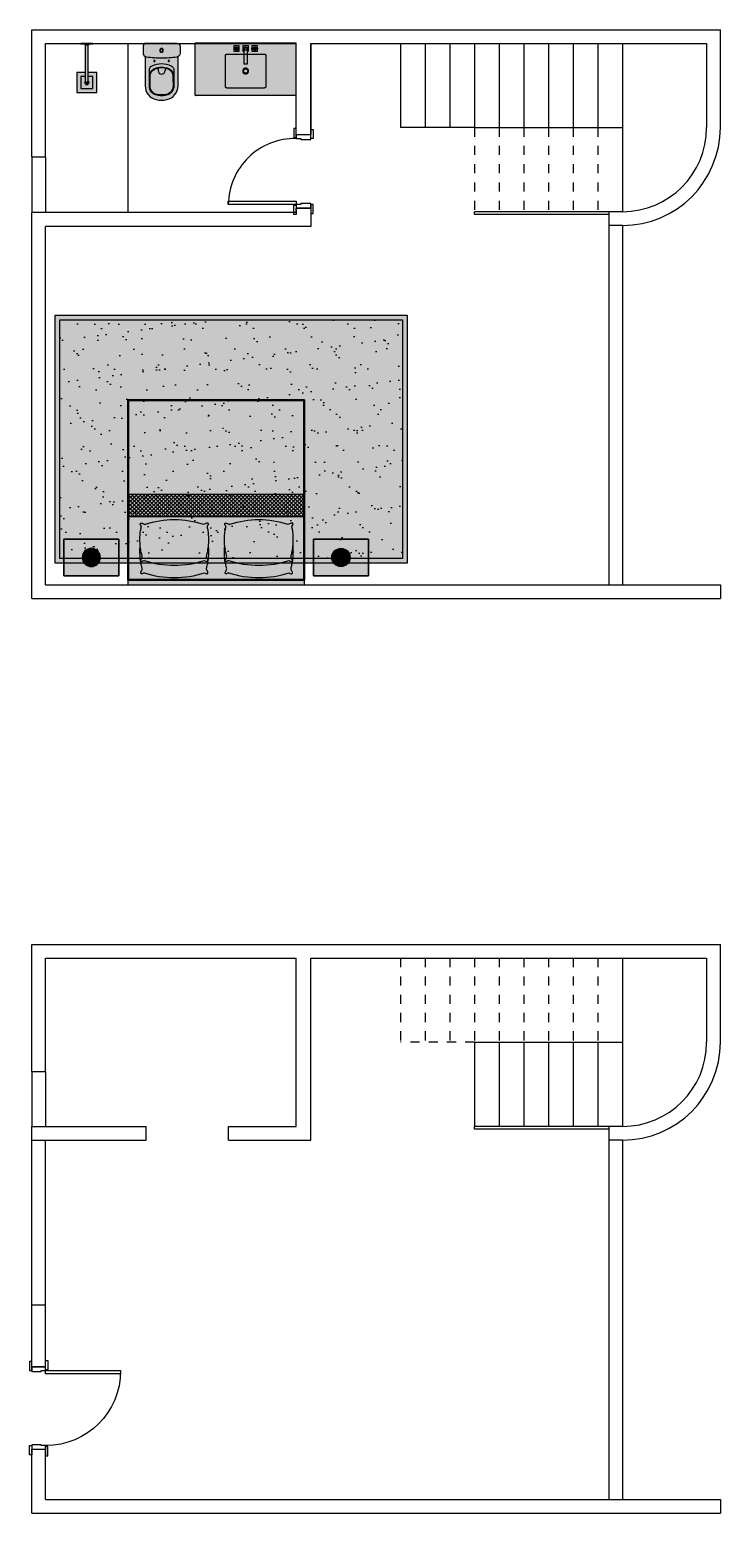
# Model space of a CAD drawing. Header units: millimetres. Extents: x 0 to 7.5, y 0 to 16.2.
import ezdxf

# ---------------------------------------------------------------- set-up
doc = ezdxf.new("R2010")
doc.units = ezdxf.units.MM
for name, pattern in [('CACHE', [0.239999994635582, 0.119999997317791, -0.119999997317791]), ('CONTINU', [0]), ('DASHSPACE', [30, 12, -18]), ('HIDDEN', [9.524999999999999, 6.35, -3.175])]:
    doc.linetypes.add(name, pattern=pattern)
for name, color, linetype in [('AI-Caixilhos', 2, 'Continuous'), ('AI-Equip san', 1, 'Continuous'), ('AI-Hatch mob', 254, 'Continuous'), ('AI-Mob', 2, 'Continuous'), ('AI-Produção', 1, 'Continuous'), ('AI-Proj mob', 1, 'HIDDEN'), ('ARQ_Alvenaria', 4, 'Continuous'), ('ARQ_Caixilho', 1, 'Continuous'), ('ARQ_Escada', 1, 'Continuous')]:
    doc.layers.add(name, color=color, linetype=linetype)
doc.layers.add('AI-Hatch equip san', color=255, linetype='Continuous', lineweight=0)

# ---------------------------------------------------------------- blocks, each defined once
blk = doc.blocks.new('PT80 - DIMENSIONÁVEL')
at = {"color": 1}
for points in [[(0.0399998562209589, 0.1500000005840292), (-0.060000143779007, 0.1500000005840292), (-0.060000143779007, 0.1750000005832391), (0.0399998562209589, 0.1750000005832391)], [(0.859999856220952, 0.1500000005840292), (0.9599998562209748, 0.1500000005840292), (0.9599998562209748, 0.1750000005832391), (0.859999856220952, 0.1750000005832391)], [(0.029999856220968, 0), (-0.0700001437790547, 0), (-0.0700001437790547, -0.0249999999992099), (0.029999856220968, -0.0249999999992099)], [(0.8699998562623249, -6.5860206e-09), (0.9699998562623476, -6.5860206e-09), (0.9699998562623476, -0.0250000065852305), (0.8699998562623249, -0.0250000065852305)]]:
    blk.add_lwpolyline(points, close=True, dxfattribs=at)
for points in [[(0, 0.1500000000000057), (0.0499999999999972, 0.1500000000000057), (0.0499999999999972, 0.0500000000000114), (0.0399999999999921, 0.0500000000000114), (0.0399999999999921, 0), (0, 0)], [(0.0399999999999921, 0), (0.0399999999999921, -0.8199999999999931), (0.0749999999999886, -0.8199999999999931), (0.0749999999999886, 0)], [(0.8599999999999994, 0), (0.8599999999999994, 0.0500000000000114), (0.8499999999999943, 0.0500000000000114), (0.8499999999999943, 0.1500000000000057), (0.9000000000000056, 0.1500000000000057), (0.9000000000000056, 0)]]:
    blk.add_lwpolyline(points, close=True)
at = {"color": 1, "linetype": 'HIDDEN'}
blk.add_arc((0.0399999999999921, 0), 0.8199999999999986, 270, 0, dxfattribs=at)
blk = doc.blocks.new('BACIA VOGUE PLUS CP525 - PLANTA')
at = {"layer": 'AI-Hatch equip san'}
h = blk.add_hatch(color=256, dxfattribs=at)
h.paths.add_polyline_path([(0.2029819681127663, -0.1064209892956125), (0.2029821046336622, -0.02928925581885622, 0.4177746611043462), (0.1726251087268054, 0), (-0.172390264361141, 0, 0.4037668227474437), (-0.2013260020143264, -0.02928925366165558), (-0.2013258655098014, -0.1064209903387479, 0.2675957906071498), (-0.1791717963060364, -0.1440773359719341, 0.0873507331019102), (-0.1648816062894412, -0.149159383672389, 0.0419215482761166), (0.0008280874545505412, -0.1630741347769273, 0.0419217918455576), (0.1665385319127211, -0.149159218187906, -0.002557810752443), (0.1660972889040124, -0.1492338565936784, 0.3663366426868632)])
h.paths.add_polyline_path([(0.000828279892999717, -0.0966472008089756, -1), (0.000828279892999717, -0.05569838569877383, -1)], flags=16)
h.paths.add_polyline_path([(0.000828279892999717, -0.09165344275255016, -1), (0.000828279892999717, -0.06069214375519927, -1)], flags=0)
edge = h.paths.add_edge_path()
edge.add_line((-0.179171800256043, -0.1440773337308894), (-0.1791718248801715, -0.4629633556741144))
edge.add_arc((-0.02361626332749722, -0.4629633420750157), 0.1555555615526769, 180.0000050089562, 257.2909584115675)
edge.add_arc((0.0008290131787589416, -0.3545744550481764), 0.2666668677911435, 257.2907881814603, 282.7088727248874)
edge.add_arc((0.02527249099047424, -0.4629635634870866), 0.1555557412784841, 282.7091245076064, 360.0000815526128)
edge.add_line((0.1808282322687944, -0.4629633420750174), (0.1808282059156596, -0.1440774909092131))
edge.add_arc((0.1592437205758728, -0.1060341745997153), 0.0437399579698938, 279.0147632878452, 299.5691041169531, ccw=False)
edge.add_arc((0.0008483444686646635, 0.83035844521706), 0.9934325802005164, 269.9988316858968, 279.575166714042, ccw=False)
edge.add_arc((0.0008077062437763516, 0.830359645168274), 0.9934337801542708, 260.42484044789285, 270.00117547591265, ccw=False)
edge.add_arc((-0.1575869271711525, -0.1060348338966151), 0.0437394391793126, 240.4299263300798, 260.9840415205306, ccw=False)
for points in [[(-0.1707345083475786, -6.550523547588227e-06, 0.4200999088809455), (-0.2013260020143264, -0.02928925366165558), (-0.2013258655098014, -0.1064209903387479, 0.2675957906093825), (-0.1791717963057238, -0.1440773359721135)], [(0.1723906083508666, -6.550606171273898e-06, -0.4200999559944218), (0.2029821046336622, -0.02928925581885622), (0.2029819681127663, -0.1064209892956125, -0.3663366426868458), (0.1660972889040124, -0.1492338565936784, -0.0418089791809137), (0.0008280874566537477, -0.1630741347769273, -0.0418089791803658), (-0.1644413153449875, -0.1492338605347605, -0.0899254475467314), (-0.1791717963057238, -0.1440773359721135)], [(-0.179171800256043, -0.1440773337308894), (-0.1791718248801715, -0.4629633556741144, 0.3506406100393655), (-0.05783850962987458, -0.6147077673037131, 0.1113643007795019), (0.05949499643921285, -0.614708114511199, 0.3506406278863314), (0.1808282322687944, -0.4629633420750174), (0.1808282059156596, -0.1440774909092131)], [(-0.132513497435383, -0.3574158843918429, -0.3055382144920512), (-0.07730141839127214, -0.2748073760160654, -0.0974481896694778), (0.0008282708789408844, -0.259434192897011, -0.0974482197534445), (0.07895782445970667, -0.2748076429495949, -0.305538199285392), (0.134169447640005, -0.3574158822718747)], [(0.03905046260476297, -0.2693427366265873, -0.0429944799334745), (0.07206227793935227, -0.2787721903447942, -0.3122724263513446), (0.1252845301719674, -0.3563552579527283, 0.0050697164946249), (0.1259470929436759, -0.4656767120527601, -0.3657371896726949), (0.04974796577781149, -0.5589379507935455, -0.0461563593288864), (0.0008282830741279668, -0.5634636754443321, -0.0461563593301599), (-0.04809201339284641, -0.5589379512019637, -0.3657371811576453), (-0.1242911428287528, -0.4656767170823155, 0.0050697194659062), (-0.1236289481859956, -0.3563551451271287, -0.3122724416186567), (-0.07040597825655937, -0.2787725150340066, -0.0429942775378125), (-0.03739405521619688, -0.2693427662983545)], [(0.03905046260476297, -0.2693427366265873, 0.0481105261590189), (0.0008282711509366436, -0.2656564264079293, 0.0481106987763615), (-0.03739405521619688, -0.2693427662983545)]]:
    blk.add_lwpolyline(points, format="xyb")
at = {"ltscale": 0.1519950866699219}
blk.add_lwpolyline([(0.1723902643611552, 0), (-0.1723902643611552, 0)], dxfattribs=at)
for points in [[(0.000828279892999717, -0.05569838569877383, 1), (0.000828279892999717, -0.0966472008089756, 1)], [(0.000828279892999717, -0.06069214375519927, 1), (0.000828279892999717, -0.09165344275255016, 1)], [(-0.1023248054166004, -0.2440429508928723, -0.1093424138520017), (0.0008282692082559606, -0.221211972085877, -0.109342413851093), (0.1039809750380698, -0.244042953662948, -0.2959563080926484), (0.1348014425820168, -0.2932387551190754, 0.0080034057414445), (0.1348348099471366, -0.4655327266334943, -0.3657371896726949), (0.05137885102450923, -0.5676761350371677, -0.0461563593288864), (0.0008282831801977864, -0.5723525586888734, -0.0461563593301599), (-0.04972228477711838, -0.5676761362429747, -0.3657371811576453), (-0.133178859840001, -0.465532732142055, 0.0080034085963835), (-0.1331455699801438, -0.2932383623762203, -0.2959562259815054)], [(-0.07739395361792845, -0.1842227057841157, 1), (-0.07739395361792845, -0.1993338177771555, 1)], [(0.07905051340392788, -0.1842227057841157, 1), (0.07905051340392788, -0.1993338177771555, 1)]]:
    blk.add_lwpolyline(points, format="xyb", close=True)
at = {"ltscale": 0.1402225494384766}
blk.add_lwpolyline([(-0.03739405521619688, -0.2693427662983545), (-0.03739394329934953, -0.2973523270843721, 0.9999999562886204), (0.03905050308534896, -0.2973523237428797)], format="xyb", dxfattribs=at)
at = {"ltscale": 0.1453723907470703}
blk.add_lwpolyline([(0.03905046260476297, -0.2693427366265873), (0.03905046260476297, -0.2983810062038437)], dxfattribs=at)
blk = doc.blocks.new('CUBA L117 - PLANTA')
at = {"layer": 'AI-Hatch equip san'}
blk.add_hatch(color=256, dxfattribs=at).paths.add_polyline_path([(0.5524999999997818, -0.0050060587198004, 0.4142135361783456), (0.5474939408322826, 0), (-0.5474939412802087, 0, 0.4142135361843708), (-0.5525000000002365, -0.0050060591674992), (-0.5525000000002365, -0.5693517551619607, 0.4142135362161423), (-0.5474939408325099, -0.5743578138822159), (0.5474939412799813, -0.5743578138822159, 0.4142135361824266), (0.5524999999997818, -0.5693517547147167)])
for p, q in [((-0.5474939412802087, 0), (0.5474939412799813, 0)), ((-0.5525000000002365, -0.5693517551621881), (-0.5525000000002365, -0.0050060587198004)), ((-0.2202665454831276, -0.4772866718114983), (-0.2202665454831276, -0.1371196500231235)), ((-0.2051258455473999, -0.1219789882804889), (0.2051259983199998, -0.1219789882804889)), ((0.2202666982557275, -0.1371196500231235), (0.2202666982557275, -0.4772866718114983)), ((0.5524999999997818, -0.5693517551621881), (0.5524999999997818, -0.0050060587198004)), ((0.5474939412799813, -0.5743578138822159), (-0.5474939412802087, -0.5743578138822159)), ((-0.2051258455473999, -0.4924273526507932), (0.2051259983199998, -0.4924273526507932))]:
    blk.add_line(p, q)
at = {"ltscale": 0.0015358407160772}
for p, q in [((-0.0320459637673594, -0.3072031609171972), (-0.0320372557182509, -0.3068957438745201)), ((-0.0320372557182509, -0.3075105779601017), (-0.0320459637673594, -0.3072031609171972))]:
    blk.add_line(p, q, dxfattribs=at)
at = {"ltscale": 0.0018122271722185}
for p, q in [((-0.0003627207922818, -0.2751664399038418), (3.81930931e-08, -0.2751568916046381)), ((-0.0003627207922818, -0.33923988193078), (3.81930931e-08, -0.3392494302299838))]:
    blk.add_line(p, q, dxfattribs=at)
at = {"ltscale": 0.0018160405515093}
for p, q in [((3.81930931e-08, -0.2751568916046381), (0.0003635610423771, -0.2751664399038418)), ((3.81930931e-08, -0.3392494302299838), (0.0003635610423771, -0.33923988193078))]:
    blk.add_line(p, q, dxfattribs=at)
at = {"ltscale": 0.0018530181748995}
for p, q in [((0.03204749149495, -0.3072031609171972), (0.0320366446269418, -0.3068322667809298)), ((0.0320366446269418, -0.3075740550534647), (0.03204749149495, -0.3072031609171972))]:
    blk.add_line(p, q, dxfattribs=at)
for points in [[(-0.2202665454831276, -0.1371196500231235), (-0.2202487474532972, -0.1366583907827135), (-0.2202388172222527, -0.136427780259055), (-0.220220866419595, -0.1360765556191836), (-0.2201984088196696, -0.1357256365249668), (-0.2201701458538992, -0.1353777728866135), (-0.2201532644608051, -0.135204070226564), (-0.2201342442485838, -0.1350305967255281), (-0.2201057521237999, -0.1348028124984921), (-0.2200730587469479, -0.1345755629763516), (-0.2200361641187101, -0.1343489245450655), (-0.2199949918524453, -0.1341230499779158), (-0.2199496947207535, -0.1338978628882614), (-0.2199005018828757, -0.1336735924355707), (-0.2198610865036699, -0.1335058479141935), (-0.2198196086915232, -0.1333385617112981), (-0.2197306949290123, -0.1330056698059252), (-0.2196339897541293, -0.1326748403332658), (-0.2195299514853559, -0.1323462260661472), (-0.2194189620549878, -0.1320199797771693), (-0.2193008686897429, -0.1316962542393867), (-0.2191756713898485, -0.131375202225172), (-0.2190432937691185, -0.1310570528939934), (-0.2189038122135116, -0.1307418826320372), (-0.2187570739506555, -0.1304300733715991), (-0.2186034609121634, -0.130122159817347), (-0.2184426675526083, -0.1298179128098127), (-0.2182779784870945, -0.1295229849424686), (-0.2181065674189995, -0.129231800008256), (-0.2179336286226317, -0.1289523021926016), (-0.2177545789149917, -0.1286767000829059), (-0.2175728556837839, -0.1284099587949186), (-0.2173854798591037, -0.12814711321289), (-0.2171922222821649, -0.1278879341780339), (-0.2169933884983948, -0.1276329563945637), (-0.2167847772564073, -0.1273772147474119), (-0.2165706661937747, -0.1271260562837142), (-0.2163448680130386, -0.1268727590011167), (-0.2161133408526439, -0.1266246559932824), (-0.2158727237115272, -0.1263783098725071), (-0.2156265303635791, -0.1261376163447494), (-0.2153783509693312, -0.1259057836389275), (-0.2151249773003201, -0.1256796035261232), (-0.2148733605181405, -0.1254648813726362), (-0.2146170841663206, -0.1252558118121669), (-0.2143614189053551, -0.1250562905509014), (-0.2141015523927763, -0.1248623454962399), (-0.2138380193334797, -0.1246743585807053), (-0.2135704377951697, -0.124492024257961), (-0.2132943009805785, -0.1243125926184803), (-0.2130143448464423, -0.1241392718902716), (-0.2127228543668025, -0.1239677080493493), (-0.2124276209538038, -0.1238028662110082), (-0.2121233739462696, -0.1236420728514531), (-0.2118154603920175, -0.1234884598131885), (-0.2115036511315793, -0.1233417215501049), (-0.2111884808696232, -0.1232022399947255), (-0.2108703315384446, -0.123069862373768), (-0.2105492795244572, -0.1229446650738737), (-0.2102255539864473, -0.1228265717086288), (-0.2098993076974693, -0.1227155822782606), (-0.2095706934303507, -0.1226115440094873), (-0.2092398639576913, -0.1225148388346042), (-0.2089069720525458, -0.1224259250720934), (-0.208739685849423, -0.1223844472599467), (-0.2085719413282732, -0.1223450318807409), (-0.2083476708753551, -0.122295839042863), (-0.2081224837857007, -0.1222505419111712), (-0.207896609218551, -0.1222093696449065), (-0.2076699707872649, -0.1221724750166686), (-0.2074427212651244, -0.1221397816398166), (-0.2072149370380885, -0.1221112895150327), (-0.2070414635372799, -0.1220922693028115), (-0.2068677608772305, -0.1220753879097174), (-0.2065198972386497, -0.122047124943947), (-0.2061689781444329, -0.1220246673440215), (-0.2058177535045615, -0.1220067165415912), (-0.2055871429811304, -0.1219967863103193), (-0.2051258455473999, -0.1219789882804889)], [(0.2051259983199998, -0.1219789882804889), (0.2055872193670893, -0.1219967863103193), (0.2058179062771614, -0.1220067165415912), (0.2061689781442055, -0.1220246673440215), (0.2065200500112496, -0.122047124943947), (0.206867913649603, -0.1220753879097174), (0.2070416163096524, -0.1220922693028115), (0.2072150134240474, -0.1221112895150327), (0.2074427976513107, -0.1221397816398166), (0.2076701235598648, -0.1221724750166686), (0.2078966856045099, -0.1222093696449065), (0.2081226365580733, -0.1222505419111712), (0.2083476708749004, -0.122295839042863), (0.2085720941006457, -0.1223450318807409), (0.2087398386220229, -0.1223844472599467), (0.2089069720523184, -0.1224259250720934), (0.2092400167302912, -0.1225148388346042), (0.2095707698163096, -0.1226115440094873), (0.2098993840836556, -0.1227155822782606), (0.2102255539862199, -0.1228265717086288), (0.2105494322968298, -0.1229446650738737), (0.2108704079246308, -0.123069862373768), (0.2111886336422231, -0.1232022399947255), (0.2115038039039518, -0.1233417215501049), (0.2118156131646174, -0.1234884598131885), (0.2121234503324558, -0.1236420728514531), (0.2124276209535765, -0.1238028662110082), (0.2127226252073342, -0.123967555276522), (0.2130138101415468, -0.1241389663448444), (0.2132933843436149, -0.1243119051409849), (0.2135688336804833, -0.1244909548486248), (0.2138357277412979, -0.12467267808006), (0.2140984969369128, -0.1248600539045128), (0.2143577523581825, -0.1250533114814516), (0.2146125773688254, -0.1252521452652218), (0.2148684717888045, -0.1254607565072092), (0.2151196302525022, -0.1256748675698418), (0.2153729275350997, -0.1259006657505779), (0.215621030542934, -0.1261321929109727), (0.2158673002772957, -0.1263728100520893), (0.2161079174184124, -0.1266190034000374), (0.2163398265108753, -0.1268671827942853), (0.2165660830100933, -0.1271205564635238), (0.2167807287771666, -0.127372173245476), (0.2169898747240495, -0.1276284495972959), (0.2171893959853151, -0.1278841148582614), (0.2173832646533356, -0.1281439813708403), (0.2175713279555111, -0.1284075144301369), (0.2177535858918418, -0.1286750959684468), (0.2179329411449089, -0.128951232783038), (0.2181063382595312, -0.1292311889171742), (0.2182779021004535, -0.129522679396814), (0.2184427439387946, -0.1298179128098127), (0.2186034609117087, -0.130122159817347), (0.2187571503366144, -0.1304300733715991), (0.2189038122132842, -0.1307418826320372), (0.219043446541491, -0.1310569765075797), (0.2191757477760348, -0.131375202225172), (0.2193008686895155, -0.1316962542393867), (0.219418962054533, -0.1320199797771693), (0.2195300278715422, -0.1323462260661472), (0.2196340661403155, -0.1326748403332658), (0.2197307713151986, -0.1330056698059252), (0.2198196850777094, -0.1333385617112981), (0.2198612392760424, -0.1335058479141935), (0.2199006546554756, -0.1336735924355707), (0.2199498474931261, -0.1338978628882614), (0.2199950682384042, -0.1341230499779158), (0.2200361641184827, -0.1343489245450655), (0.2200731351331342, -0.1345755629763516), (0.2201058285097588, -0.1348028124984921), (0.2201343970211838, -0.1350305967255281), (0.2201533408469913, -0.135204070226564), (0.2201701458536718, -0.1353777728866135), (0.2201984088194422, -0.1357255983318737), (0.2202208664193677, -0.1360765556191836), (0.2202388936082116, -0.136427780259055), (0.2202488238394835, -0.1366583907827135), (0.2202666982557275, -0.1371196500231235)], [(-0.2051258455473999, -0.4924273526507932), (-0.2055871429811304, -0.4924095737176231), (-0.2058177535045615, -0.4923995861965978), (-0.2061689781444329, -0.4923816353939401), (-0.2065198972386497, -0.4923591777940147), (-0.2068677608772305, -0.4923309148282442), (-0.2070414635372799, -0.4923140334351502), (-0.2072149370380885, -0.4922950323195892), (-0.2074427212651244, -0.492266521098145), (-0.2076699707872649, -0.4922338277215204), (-0.207896609218551, -0.4921969330930552), (-0.2081224837857007, -0.4921557799232233), (-0.2083476708753551, -0.492110520984852), (-0.2085719413282732, -0.492061289953881), (-0.208739685849423, -0.4920218936711081), (-0.2089069720525458, -0.4919804158591888), (-0.2092398639576913, -0.4918914639033574), (-0.2095706934303507, -0.4917947778251346), (-0.2098993076974693, -0.4916907777496818), (-0.2102255539864473, -0.4915797310293329), (-0.2105492795244572, -0.4914616376640879), (-0.2108703315384446, -0.4913364403641936), (-0.2111884808696232, -0.4912041009365567), (-0.2115036511315793, -0.4910645811878567), (-0.2118154603920175, -0.4909179002147539), (-0.2121233739462696, -0.4907642298865085), (-0.2124275445673902, -0.4906034556236137), (-0.2127225488211479, -0.4904387474614396), (-0.2130137337553606, -0.4902673936830979), (-0.2132932315712424, -0.490094416693637), (-0.2135688336807107, -0.4899153669859971), (-0.2138355749689254, -0.4897336819478824), (-0.2140984205507266, -0.4895462870267693), (-0.2143575995855826, -0.48935299125651), (-0.2146125773690528, -0.4891541574729672), (-0.2148683190162046, -0.4889455844238455), (-0.215119553866316, -0.4887314733614403), (-0.2153727747624998, -0.4885056369873837), (-0.2156208777703341, -0.4882741289236492), (-0.2158672238911095, -0.4880335308789654), (-0.2161079174188671, -0.4877873566276776), (-0.2163397501246891, -0.4875391390403366), (-0.2165659302374934, -0.4872857462746652), (-0.2167806523912077, -0.4870341294927129), (-0.2169897219514496, -0.486777872237326), (-0.2171892432129425, -0.4865222260730207), (-0.2173831882673767, -0.4862623404637816), (-0.2175711751829112, -0.4859987883078248), (-0.2177535095056555, -0.4857312640592682), (-0.2179329411451363, -0.4854551081482441), (-0.2181062618733449, -0.4851750947241272), (-0.2182778257142672, -0.484883680630901), (-0.2184426675526083, -0.4845884281214694), (-0.2186034609121634, -0.4842841811139352), (-0.2187570739506555, -0.483976286656116), (-0.2189038122135116, -0.4836644201059244), (-0.2190432937691185, -0.483349307133949), (-0.2191756713898485, -0.4830311196094499), (-0.2193008686897429, -0.4827100675952352), (-0.2194189620549878, -0.4823863229607924), (-0.2195299514853559, -0.4820600766718144), (-0.2196339897541293, -0.4817315005977889), (-0.2197306949290123, -0.4814006711253569), (-0.2198196086915232, -0.4810677410268909), (-0.2198610865036699, -0.4809004930170886), (-0.2199005018828757, -0.4807327484957114), (-0.2199496947207535, -0.4805084398497002), (-0.2199949918524453, -0.4802833100497992), (-0.2200361641187101, -0.4800573781928961), (-0.2200730587469479, -0.4798307970515907), (-0.2201057521237999, -0.4796035475292229), (-0.2201342442485838, -0.4793757442055267), (-0.2201532644608051, -0.4792022707047181), (-0.2201701458538992, -0.4790285871413289), (-0.2201984088196696, -0.4786807235027482), (-0.220220866419595, -0.4783297471187779), (-0.2202388172222527, -0.4779785415755669), (-0.2202487474532972, -0.4777479501485687), (-0.2202665454831276, -0.4772866718114983)], [(0.2202666982557275, -0.4772866718114983), (0.2202488238394835, -0.4777479501485687), (0.2202388936082116, -0.4779785415755669), (0.2202208664193677, -0.4783297471187779), (0.2201984088194422, -0.4786807044063153), (0.2201701458536718, -0.4790285871413289), (0.2201533408469913, -0.4792022707047181), (0.2201343970211838, -0.4793757251090938), (0.2201058285097588, -0.4796035284325626), (0.2200731351331342, -0.4798307779549305), (0.2200361641184827, -0.4800573781928961), (0.2199950682384042, -0.480283290953139), (0.2199498474931261, -0.4805084398497002), (0.2199006546554756, -0.4807327293992785), (0.2198612392760424, -0.4809004739204284), (0.2198196850777094, -0.4810677410268909), (0.2197307713151986, -0.4814006711253569), (0.2196340661403155, -0.4817315005977889), (0.2195300278715422, -0.4820600766718144), (0.219418962054533, -0.4823863229607924), (0.2193008686895155, -0.4827100675952352), (0.2191757477760348, -0.4830311196094499), (0.219043446541491, -0.483349307133949), (0.2189038122132842, -0.4836644201059244), (0.2187571503366144, -0.483976286656116), (0.2186034609117087, -0.484284142920842), (0.2184427439387946, -0.4845883708317161), (0.2182780548732808, -0.4848833750854738), (0.2181066438049584, -0.4851745600194591), (0.2179337050088179, -0.4854540196420203), (0.217754655301178, -0.4857296026552831), (0.2175730084561565, -0.4859964012330238), (0.21738555624529, -0.4862592086217319), (0.2171922986683512, -0.4865183876565879), (0.2169933884981674, -0.4867733463433979), (0.2167848536423662, -0.4870291643769633), (0.2165708189663746, -0.4872803228406611), (0.2163448680128113, -0.4875335819301654), (0.2161134172388301, -0.4877816658413395), (0.2158728000977135, -0.4880279928654545), (0.2156266831359517, -0.4882687054896451), (0.2153784273555175, -0.4885005572923547), (0.2151249773000927, -0.4887267183084987), (0.2148733605179132, -0.4889414213655528), (0.2146171605522795, -0.4891505482157755), (0.214361571677955, -0.4893500503803807), (0.2141015523925489, -0.4895440145314752), (0.2138380193332523, -0.4897320014472371), (0.213570514181356, -0.4899142784800006), (0.2132944537531785, -0.4900937292161416), (0.2130144212326286, -0.4902670690407831), (0.2127229307529888, -0.4904385946886123), (0.2124277737264038, -0.4906034365269534), (0.2121234503324558, -0.4907642298865085), (0.2118156131646174, -0.4909179002147539), (0.2115038039039518, -0.4910645811878567), (0.2111886336422231, -0.4912041009365567), (0.2108704079246308, -0.4913364403641936), (0.2105494322968298, -0.4914616376640879), (0.2102255539862199, -0.4915797310293329), (0.2098993840836556, -0.4916907777496818), (0.2095707698163096, -0.4917947778251346), (0.2092400167302912, -0.4918914639033574), (0.2089069720523184, -0.4919804158591888), (0.2087398386220229, -0.4920218936711081), (0.2085720941006457, -0.492061289953881), (0.2083476708749004, -0.492110520984852), (0.2081226365580733, -0.4921557799232233), (0.2078966856045099, -0.4921969330930552), (0.2076701235598648, -0.4922338277215204), (0.2074427976513107, -0.492266521098145), (0.2072150134240474, -0.4922950323195892), (0.2070416163096524, -0.4923140334351502), (0.206867913649603, -0.4923309148282442), (0.2065200500112496, -0.4923591777940147), (0.2061689781442055, -0.4923816353939401), (0.2058179062771614, -0.4923995861965978), (0.2055872193670893, -0.4924095737176231), (0.2051259983199998, -0.4924273526507932)]]:
    blk.add_lwpolyline(points)
at = {"linetype": 'DASHSPACE'}
for centre in [(-0.100121136205189, -0.0619062836415196), (3.81930931e-08, -0.0619062836415196), (0.1001212889777889, -0.0619062836415196)]:
    blk.add_circle(centre, 0.0175212070862193, dxfattribs=at)
blk.add_circle((3.81930931e-08, -0.3072031609171972), 0.0225272662537106)
for centre, radius, start, end in [((-0.5474939412802087, -0.0050060587198004), 0.0050060591674912, 90.00000250448171, 180.0000050089504), ((0.5474939412799813, -0.0050060587198004), 0.0050060591674912, 6.396528000000001e-09, 90.00000250448171), ((3.81930931e-08, -0.3072031609171972), 0.0320387786719439, 151.3521152524184, 179.999991348572), ((3.81930931e-08, -0.3072031609171972), 0.0320387786719439, 180.0000050089504, 200.4476925913804), ((3.81930931e-08, -0.3072031609171972), 0.0320387786719439, 200.4476925913804, 269.3512146743704), ((3.81930931e-08, -0.3072031609171972), 0.0320387786719439, 89.34987777852504, 151.3521152524184), ((3.81930931e-08, -0.3072031609171972), 0.0320387786719439, 269.3512146743704, 331.3521202613716), ((3.81930931e-08, -0.3072031609171972), 0.0320387786719439, 19.98174061498843, 89.34987777852504), ((3.81930931e-08, -0.3072031609171972), 0.0320387786719439, 331.3521202613716, 359.9999826971573), ((3.81930931e-08, -0.3072031609171972), 0.0320387786719439, 4.7397360699e-06, 19.98174061498843), ((-0.5474939412802087, -0.5693517551621881), 0.0050060591674912, 180.0000050089504, 270.000000683243), ((0.5474939412799813, -0.5693517551621881), 0.0050060591674912, 269.9999974955181, 359.9999999865947)]:
    blk.add_arc(centre, radius, start, end)
blk = doc.blocks.new('DREAM - 1877C87 - PLANTA')
at = {"layer": 'AI-Hatch equip san'}
h = blk.add_hatch(color=256, dxfattribs=at)
h.paths.add_polyline_path([(-0.0693547006167137, -0.036014907159597), (-0.0693547006167137, -0.0234320640074657), (-0.1288016717840037, -0.0234320640074657), (-0.1288016717840037, -0.036014907159597)])
h.paths.add_polyline_path([(-0.0693547006167137, -0.0594469711670627), (-0.0693547006167137, -0.036014907159597), (-0.1288016717840037, -0.036014907159597), (-0.1288016717840037, -0.0594469711670627)])
h.paths.add_polyline_path([(-0.0173387494630788, -0.2006335276889786), (0.0173387494628514, -0.2006335276889786), (0.0173387494628514, -0.0222926141875632), (-0.0173387494630788, -0.0222926141875632)])
h.paths.add_polyline_path([(0.0173387494628514, -0.0222926141875632), (0.0173387494628514, -0.0594469711670627), (0.0297234855834177, -0.0594469711670627), (0.0297234855834177, 0), (-0.029723485583645, 0), (-0.029723485583645, -0.0594469711670627), (-0.0173387494630788, -0.0594469711670627), (-0.0173387494630788, -0.0222926141875632)])
h.paths.add_polyline_path([(0.1288016717835489, -0.0234320640074657), (0.1288016717835489, 0), (0.0693547006164863, 0), (0.0693547006164863, -0.0234320640074657)])
h.paths.add_polyline_path([(0.1288016717835489, -0.036014907159597), (0.1288016717835489, -0.0234320640074657), (0.0693547006164863, -0.0234320640074657), (0.0693547006164863, -0.036014907159597)])
h.paths.add_polyline_path([(0.1288016717835489, -0.0594469711670627), (0.1288016717835489, -0.036014907159597), (0.0693547006164863, -0.036014907159597), (0.0693547006164863, -0.0594469711670627)])
h.paths.add_polyline_path([(-0.0693547006167137, -0.0234320640074657), (-0.0693547006167137, 0), (-0.1288016717840037, 0), (-0.1288016717840037, -0.0234320640074657)])
for points in [[(-0.1288016717840037, -0.0594469711670627), (-0.0693547006167137, -0.0594469711670627), (-0.0693547006167137, 0), (-0.1288016717840037, 0)], [(0.0693547006164863, -0.0594469711670627), (0.1288016717835489, -0.0594469711670627), (0.1288016717835489, 0), (0.0693547006164863, 0)], [(-0.1288016717840037, -0.036014907159597), (-0.0693547006167137, -0.036014907159597), (-0.0693547006167137, -0.0234320640074657), (-0.1288016717840037, -0.0234320640074657)], [(-0.0173387494630788, -0.0222926141875632), (0.0173387494628514, -0.0222926141875632), (0.0173387494628514, -0.2006335276889786), (-0.0173387494630788, -0.2006335276889786)], [(0.1288016717835489, -0.036014907159597), (0.0693547006164863, -0.036014907159597), (0.0693547006164863, -0.0234320640074657), (0.1288016717835489, -0.0234320640074657)]]:
    blk.add_lwpolyline(points, close=True)
blk.add_lwpolyline([(0.0173387494628514, -0.0594469711670627), (0.0297234855834177, -0.0594469711670627), (0.0297234855834177, 0), (-0.029723485583645, 0), (-0.029723485583645, -0.0594469711670627), (-0.0173387494630788, -0.0594469711670627)])
blk = doc.blocks.new('CHUVEIRO QUADRATTA 1992 C CT PL')
at = {"layer": 'AI-Hatch equip san', "ltscale": 3}
blk.add_hatch(color=256, dxfattribs=at).paths.add_polyline_path([(0.0099923688125045, -0.0204843320840382, -0.4142135623687064), (0.0114912241343745, -0.0189854767621682), (0.0114912241343745, 0.0189855247255082, -0.4142135623709011), (0.0099923688125045, 0.0204843800473894)])
at = {"layer": 'AI-Hatch equip san'}
blk.add_hatch(color=256, dxfattribs=at).paths.add_polyline_path([(0.5377997641879233, 0.1109374965992416), (0.3175661191327208, 0.1109374965992416), (0.3175661191327208, -0.1092961522747089), (0.5377997641879233, -0.1092961522747089)])
for p, q in [((0, 0.0649503892876737), (0.0099923688125045, 0.0649503892876737)), ((0, 0.0649503892876737), (0, -0.0649503892876737)), ((0.0099923688125045, 0.0649503892876737), (0.0099923688125045, -0.0649503892876737)), ((0.0114912241343745, 0.0189855247255082), (0.0114912241343745, -0.0189854767621682)), ((0.0114912241343745, 0.0189855247255082), (0.0199847376251228, 0.0189855247255082)), ((0.0199847376251228, 0.0189855247255082), (0.0199847376251228, -0.0189854767621682)), ((0.2697939579386457, 0.0158092084831196), (0.0199847376251228, 0.0158092084831196)), ((0.4285895208554962, 0.0158092084831196), (0.2697939579386457, 0.0158092084831196)), ((0.4496565965644095, -0.0141678679773349), (0.4496565965644095, 0.0158092084831196)), ((0, -0.0649503892876737), (0.0099923688125045, -0.0649503892876737)), ((0.0114912241343745, -0.0189854767621682), (0.0199847376251228, -0.0189854767621682)), ((0.2697939579386457, -0.0141678679773349), (0.0199847376251228, -0.0141678679773349)), ((0.4285895208554962, -0.0141678679773349), (0.2697939579386457, -0.0141678679773349))]:
    blk.add_line(p, q)
at = {"linetype": 'CONTINU'}
for points in [[(0.3175661191327208, -0.0141678679773349), (0.3175661191327208, -0.1092961522747089), (0.5377997641879233, -0.1092961522747089), (0.5377997641879233, 0.1109374965992416), (0.3175661191327208, 0.1109374965992416), (0.3175661191327208, 0.0158092084831196)], [(0.3626139101667434, -0.0141678679773349), (0.3626139101667434, -0.0642483612406899), (0.4927519731539008, -0.0642483612406899), (0.4927519731539008, 0.0658897017464746), (0.3626139101667434, 0.0658897017464746), (0.3626139101667434, 0.0158092084831196)]]:
    blk.add_lwpolyline(points, dxfattribs=at)
at = {"linetype": 'CACHE', "extrusion": (0, 0, -1)}
for points in [[(-0.4138125456848059, -0.0141678679773349, -0.1888669097455485), (-0.4276829416603221, -0.0196009889058644, -1), (-0.4276829416603221, 0.0212423294116491, -0.1888669097455485), (-0.4138125456848059, 0.0158092084831196, -0.1888669097455485)], [(-0.416805393109712, -0.0141678679773349, -0.1582471708758664), (-0.4276829416603221, -0.0176989771722056, -1), (-0.4276829416603221, 0.0193403176779903, -0.1582471708758664), (-0.416805393109712, 0.0158092084831196, -0.1582471708758664)], [(-0.4207423148657626, -0.0141678679773349, -0.1088425979563022), (-0.4276829416603221, -0.0156968531262471, -1), (-0.4276829416603221, 0.0173381936320318, -0.1088425979563022), (-0.4207423148657626, 0.0158092084831196, -0.1088425979563022)], [(-0.426776362465148, -0.0141678679773349, -0.0151039565231848), (-0.4276829416603221, -0.0141952600917819, -1), (-0.4276829416603221, 0.0158366005975665, -0.0151039565231848), (-0.426776362465148, 0.0158092084831196, -0.0151039565231848)]]:
    blk.add_lwpolyline(points, format="xyb", dxfattribs=at)
blk.add_lwpolyline([(-0.4276829416603221, 0.0085789009309742, -1), (-0.4276829416603221, -0.0069375604251896, -1)], format="xyb", close=True, dxfattribs=at)
for centre, start, end in [((0.0114912241343745, 0.0204843800473782), 180.0000049998831, 270.0000010006267), ((0.0114912241343745, -0.0204843320840382), 90.00000299862327, 180.0000049998831)]:
    blk.add_arc(centre, 0.0014988553218812, start, end)
at = {"layer": 'AI-Hatch equip san'}
for points in [[(0, 0.0649503892876737), (0.0099923688125045, 0.0649503892876737), (0, -0.0649503892876737), (0.0099923688125045, -0.0649503892876737)], [(0.0114912241343745, 0.0189855247255082), (0.0199847376251228, 0.0189855247255082), (0.0114912241343745, -0.0189854767621569), (0.0199847376251228, -0.0189854767621682)], [(0.0199847376251228, 0.0158092084831196), (0.0199847376251228, -0.0141678679773349), (0.3175661191327208, 0.0158092084831196), (0.3175661191327208, -0.0141678679773349)]]:
    blk.add_solid(points, dxfattribs=at)
blk = doc.blocks.new('CAMA KING SIZE 203X193')
at = {"layer": 'AI-Hatch mob', "true_color": 0xe1d8b7}
blk.add_hatch(color=254, dxfattribs=at).paths.add_polyline_path([(0.9650000000000034, -1.974800344044759), (-0.9650000000000034, -1.974800344044759), (-0.9650000000000034, -1.4210854715202e-14), (0.9650000000000034, 0)])
at = {"layer": 'AI-Hatch mob', "true_color": 0xd3bf96}
for points in [[(-0.1362429878320341, -0.2161726776925299), (-0.1236554540608807, -0.2101017709596111), (-0.1141091358046395, -0.2070848568059538), (-0.1072504033566162, -0.2066163068047566), (-0.1027256270021724, -0.2081904925291873), (-0.1001811770326384, -0.2113017855523829), (-0.09926342373334762, -0.2154445574475266), (-0.09961873739563032, -0.2201131797878184), (-0.100893488306852, -0.2248020241463782), (-0.1027598673400121, -0.2291189475621658), (-0.1049933476908933, -0.2331257489370975), (-0.1073952231429445, -0.2369977126389604), (-0.1097667874776249, -0.2409101230355253), (-0.1119093344743902, -0.2450382644943905), (-0.1136241579146997, -0.2495574213833742), (-0.1147125515820022, -0.2546428780701366), (-0.1149758092557676, -0.2604699189224498), (-0.114279776174655, -0.2672070864538858), (-0.1127485033921971, -0.2749959557616513), (-0.1105705934231622, -0.2839713600885352), (-0.1079346487823045, -0.2942681326776246), (-0.105029271978367, -0.3060211067723491), (-0.1020430655281075, -0.319365115615124), (-0.09916463194228697, -0.3344349924492853), (-0.09658257373163792, -0.3513655705175132), (-0.09445405965912812, -0.370178198261899), (-0.09356834134256076, -0.3810976422671239), (-0.09313384206986086, -0.3772537232892068), (-0.09186751091480971, -0.3597624700091706), (-0.09108615764768047, -0.3404442222553148), (-0.09078978227050527, -0.319845055591792), (-0.0909783847832557, -0.2985110455830045), (-0.09165196518594598, -0.27698826779362), (-0.09281052347657237, -0.2558227977881664), (-0.09445405965912812, -0.2355607111309985), (-0.09658257373163792, -0.2167480833865816), (-0.09916463194228697, -0.1998175053181503), (-0.1020430655281075, -0.184747628484208), (-0.105029271978367, -0.1714036196413709), (-0.1079346487823045, -0.1596506455468805), (-0.1105705934231622, -0.149353872957807), (-0.1127485033921971, -0.1403784686306886), (-0.114279776174655, -0.1325895993229387), (-0.1149758092557676, -0.1258524317914866), (-0.1147125515820022, -0.1200253909392366), (-0.1136241579146997, -0.1149399342525048), (-0.1119093344743902, -0.1104207773635371), (-0.1097667874776249, -0.1062926359046563), (-0.1073952231429445, -0.1023802255084196), (-0.1049933476908933, -0.09850826180624406), (-0.1027598673400121, -0.09450146043124974), (-0.100893488306852, -0.09018453701536844), (-0.09961873739563032, -0.0854956926568553), (-0.09926342373334762, -0.08082707031665759), (-0.1001811770326384, -0.07668429842141977), (-0.1027256270021724, -0.07357300539833389), (-0.1072504033566162, -0.07199881967384059), (-0.1141091358046395, -0.07246736967499112), (-0.1236554540608807, -0.07548428382872663), (-0.1362429878320341, -0.08155519056162941, 0.156401394796022), (-0.7983352765918141, -0.08155519056162941), (-0.8109228103649571, -0.07548428382874217), (-0.8204691286192087, -0.07246736967499112), (-0.8273278610672321, -0.07199881967384059), (-0.8318526374216759, -0.07357300539833389), (-0.8343970873912099, -0.07668429842141977), (-0.8353148406905007, -0.08082707031668912), (-0.8349595270282038, -0.0854956926568553), (-0.8336847761169963, -0.09018453701538443), (-0.8318183970838362, -0.09450146043124974), (-0.829584916732955, -0.0985082618062596), (-0.8271830412809038, -0.1023802255082322), (-0.8248114769462234, -0.1062926359047034), (-0.8226689299494581, -0.1104207773635841), (-0.8209541065091486, -0.1149399342525048), (-0.8198657128418461, -0.1200253909392521), (-0.8196024551680807, -0.1258524317915026), (-0.820298488251197, -0.1325895993229542), (-0.8218297610316512, -0.1403784686307197), (-0.8240076710006718, -0.1493538729579007), (-0.8266436156415438, -0.1596506455471149), (-0.8295489924454813, -0.171403619641449), (-0.8325351988957408, -0.1847476284841454), (-0.835413632483565, -0.1998175053181819), (-0.8379956906922104, -0.2167480833865971), (-0.840124204764706, -0.2355607111310296), (-0.8417677409472759, -0.2558227977881664), (-0.842926299239906, -0.276988267793667), (-0.8435998796405926, -0.2985110455828015), (-0.843788482153343, -0.3198450555917298), (-0.8434921067761678, -0.3404442222552682), (-0.8427107535110423, -0.3597624700092488), (-0.8414444223539874, -0.3772537232891913), (-0.841009923083277, -0.3810976422669206), (-0.840124204764706, -0.3701781982618519), (-0.8379956906922104, -0.3513655705175442), (-0.835413632483565, -0.3344349924491601), (-0.8325351988957408, -0.3193651156151707), (-0.8295489924454813, -0.3060211067722243), (-0.8266436156415438, -0.2942681326779839), (-0.8240076710006718, -0.2839713600885041), (-0.8218297610316512, -0.2749959557616513), (-0.820298488251197, -0.2672070864538858), (-0.8196024551680807, -0.2604699189224653), (-0.8198657128418461, -0.2546428780701526), (-0.8209541065091486, -0.2495574213833742), (-0.8226689299494581, -0.245038264494422), (-0.8248114769462234, -0.2409101230355568), (-0.8271830412809038, -0.2369977126391483), (-0.829584916732955, -0.233125748937129), (-0.8318183970838362, -0.2291189475621658), (-0.8336847761169963, -0.2248020241463942), (-0.8349595270282038, -0.2201131797878184), (-0.8353148406905007, -0.2154445574475425), (-0.8343970873912099, -0.2113017855523984), (-0.8318526374216759, -0.2081904925291873), (-0.8273278610672321, -0.2066163068047722), (-0.8204691286192087, -0.2070848568059693), (-0.8109228103649571, -0.2101017709596111), (-0.7983352765918141, -0.2161726776925299, -0.156401394796022)], [(0.1263124482005225, -0.2161726776925299), (0.1137249144293691, -0.2101017709596111), (0.1041785961731279, -0.2070848568059538), (0.09731986372510448, -0.2066163068047566), (0.09279508737066067, -0.2081904925291873), (0.09025063740112671, -0.2113017855523829), (0.08933288410183593, -0.2154445574475266), (0.08968819776411863, -0.2201131797878184), (0.09096294867534027, -0.2248020241463782), (0.09282932770850039, -0.2291189475621658), (0.09506280805938161, -0.2331257489370975), (0.09746468351143278, -0.2369977126389604), (0.09983624784611322, -0.2409101230355253), (0.1019787948428785, -0.2450382644943905), (0.103693618283188, -0.2495574213833742), (0.1047820119504905, -0.2546428780701366), (0.1050452696242559, -0.2604699189224498), (0.1043492365431433, -0.2672070864538858), (0.1028179637606854, -0.2749959557616513), (0.1006400537916505, -0.2839713600885352), (0.09800410915079283, -0.2942681326776246), (0.09509873234685529, -0.3060211067723491), (0.0921125258965958, -0.319365115615124), (0.08923409231077528, -0.3344349924492853), (0.08665203410012623, -0.3513655705175132), (0.08452352002761643, -0.370178198261899), (0.08363780171104906, -0.3810976422671239), (0.08320330243834917, -0.3772537232892068), (0.08193697128329802, -0.3597624700091706), (0.08115561801616877, -0.3404442222553148), (0.08085924263899358, -0.319845055591792), (0.08104784515174401, -0.2985110455830045), (0.08172142555443429, -0.27698826779362), (0.08287998384506068, -0.2558227977881664), (0.08452352002761643, -0.2355607111309985), (0.08665203410012623, -0.2167480833865816), (0.08923409231077528, -0.1998175053181503), (0.0921125258965958, -0.184747628484208), (0.09509873234685529, -0.1714036196413709), (0.09800410915079283, -0.1596506455468805), (0.1006400537916505, -0.149353872957807), (0.1028179637606854, -0.1403784686306886), (0.1043492365431433, -0.1325895993229387), (0.1050452696242559, -0.1258524317914866), (0.1047820119504905, -0.1200253909392366), (0.103693618283188, -0.1149399342525048), (0.1019787948428785, -0.1104207773635371), (0.09983624784611322, -0.1062926359046563), (0.09746468351143278, -0.1023802255084196), (0.09506280805938161, -0.09850826180624406), (0.09282932770850039, -0.09450146043124974), (0.09096294867534027, -0.09018453701536844), (0.08968819776411863, -0.0854956926568553), (0.08933288410183593, -0.08082707031665759), (0.09025063740112671, -0.07668429842141977), (0.09279508737066067, -0.07357300539833389), (0.09731986372510448, -0.07199881967384059), (0.1041785961731279, -0.07246736967499112), (0.1137249144293691, -0.07548428382872663), (0.1263124482005225, -0.08155519056162941, -0.156401394796022), (0.7884047369603024, -0.08155519056162941), (0.8009922707334454, -0.07548428382874217), (0.810538588987697, -0.07246736967499112), (0.8173973214357204, -0.07199881967384059), (0.8219220977901642, -0.07357300539833389), (0.8244665477596982, -0.07668429842141977), (0.825384301058989, -0.08082707031668912), (0.8250289873966921, -0.0854956926568553), (0.8237542364854846, -0.09018453701538443), (0.8218878574523245, -0.09450146043124974), (0.8196543771014433, -0.0985082618062596), (0.8172525016493921, -0.1023802255082322), (0.8148809373147117, -0.1062926359047034), (0.8127383903179464, -0.1104207773635841), (0.8110235668776369, -0.1149399342525048), (0.8099351732103344, -0.1200253909392521), (0.809671915536569, -0.1258524317915026), (0.8103679486196853, -0.1325895993229542), (0.8118992214001395, -0.1403784686307197), (0.8140771313691602, -0.1493538729579007), (0.8167130760100321, -0.1596506455471149), (0.8196184528139696, -0.171403619641449), (0.8226046592642291, -0.1847476284841454), (0.8254830928520533, -0.1998175053181819), (0.8280651510606987, -0.2167480833865971), (0.8301936651331943, -0.2355607111310296), (0.8318372013157642, -0.2558227977881664), (0.8329957596083943, -0.276988267793667), (0.8336693400090809, -0.2985110455828015), (0.8338579425218313, -0.3198450555917298), (0.8335615671446561, -0.3404442222552682), (0.8327802138795306, -0.3597624700092488), (0.8315138827224757, -0.3772537232891913), (0.8310793834517654, -0.3810976422669206), (0.8301936651331943, -0.3701781982618519), (0.8280651510606987, -0.3513655705175442), (0.8254830928520533, -0.3344349924491601), (0.8226046592642291, -0.3193651156151707), (0.8196184528139696, -0.3060211067722243), (0.8167130760100321, -0.2942681326779839), (0.8140771313691602, -0.2839713600885041), (0.8118992214001395, -0.2749959557616513), (0.8103679486196853, -0.2672070864538858), (0.809671915536569, -0.2604699189224653), (0.8099351732103344, -0.2546428780701526), (0.8110235668776369, -0.2495574213833742), (0.8127383903179464, -0.245038264494422), (0.8148809373147117, -0.2409101230355568), (0.8172525016493921, -0.2369977126391483), (0.8196543771014433, -0.233125748937129), (0.8218878574523245, -0.2291189475621658), (0.8237542364854846, -0.2248020241463942), (0.8250289873966921, -0.2201131797878184), (0.825384301058989, -0.2154445574475425), (0.8244665477596982, -0.2113017855523984), (0.8219220977901642, -0.2081904925291873), (0.8173973214357204, -0.2066163068047722), (0.810538588987697, -0.2070848568059693), (0.8009922707334454, -0.2101017709596111), (0.7884047369603024, -0.2161726776925299, 0.156401394796022)], [(-0.7983352765918141, -0.2161726776925299), (-0.8109228103649571, -0.2101017709596111), (-0.8204691286192087, -0.2070848568059693), (-0.8273278610672321, -0.2066163068047722), (-0.8318526374216759, -0.2081904925291873), (-0.8343970873912099, -0.2113017855523829), (-0.8353148406905007, -0.2154445574475581), (-0.8349595270282038, -0.2201131797878184), (-0.8336847761169963, -0.2248020241464097), (-0.8318183970838362, -0.2291189475621969), (-0.829584916732955, -0.233125748937129), (-0.8271830412809038, -0.2369977126389764), (-0.8248114769462234, -0.2409101230355408), (-0.8226689299494581, -0.2450382644944065), (-0.8209541065091486, -0.2495574213833582), (-0.8198657128418461, -0.2546428780701366), (-0.8196024551680807, -0.2604699189224653), (-0.820298488251197, -0.2672070864538858), (-0.8218297610316512, -0.2749959557616357), (-0.8240076710006718, -0.2839713600886133), (-0.8266436156415438, -0.2942681326774994), (-0.8295489924454813, -0.3060211067722709), (-0.8325351988957408, -0.3193651156151707), (-0.835413632483565, -0.3344349924492227), (-0.8379956906922104, -0.3513655705175602), (-0.840124204764706, -0.3701781982618049), (-0.8417677409472759, -0.3904402849190198), (-0.842926299239906, -0.411605754924536), (-0.8435998796405926, -0.4331285327138739), (-0.843788482153343, -0.4544625427225517), (-0.8434921067761678, -0.4750617093861527), (-0.8427107535110423, -0.4943799571402119), (-0.8414444223539874, -0.5118712104201544), (-0.8397211791575216, -0.5271163619495418), (-0.837681353172286, -0.540204177603838), (-0.8354933394974609, -0.5513503915465017), (-0.8333255332342304, -0.5607707379408504), (-0.8313463294857399, -0.5686809509502018), (-0.8297241233491803, -0.5752967647384688), (-0.828627309927711, -0.5808339134685929), (-0.8282242843205125, -0.585508131304112), (-0.8286250646588655, -0.5895171743769732), (-0.8297061612064311, -0.5929868866928465), (-0.8312857072489948, -0.5960251342259859), (-0.8331818360823178, -0.5987397829505037), (-0.8352126809961788, -0.6012386988407306), (-0.8371963752823461, -0.6036297478705457), (-0.8389510522306125, -0.6060207960144517), (-0.8402948451327319, -0.6085197092465457), (-0.8410801276183264, -0.6111961510176878), (-0.841296234664398, -0.613966974685618), (-0.8409667415837845, -0.6167108310847147), (-0.8401152236933456, -0.6193063710494351), (-0.8387652563019117, -0.6216322454141414), (-0.8369404147283319, -0.62356710501329), (-0.8346642742854442, -0.6249896006812756), (-0.8319604102861007, -0.6257783832525226), (-0.8288333132679924, -0.6258413169582022), (-0.8252111346521502, -0.6252031196166037), (-0.8210029410884658, -0.6239177224428096), (-0.81611779921883, -0.6220390566517926), (-0.8104647756911305, -0.619621053458713), (-0.8039529371492478, -0.6167176440786526), (-0.7964913502410695, -0.6133827597266155), (-0.7879890816084867, -0.6096703316175427, 0.1615907305966027), (-0.1465891828153616, -0.6096703316175427), (-0.1380869141847683, -0.6133827597265844), (-0.1306253272746005, -0.6167176440786526), (-0.1241134887327178, -0.6196210534588067), (-0.1184604652050183, -0.6220390566518397), (-0.1135753233353824, -0.6239177224427941), (-0.109367129771698, -0.6252031196166037), (-0.1057449511578596, -0.6258413169582022), (-0.1026178541377334, -0.6257783832525226), (-0.09991399013840407, -0.6249896006812912), (-0.09763784969551637, -0.62356710501329), (-0.0958130081219366, -0.6216322454141414), (-0.09446304073250644, -0.6193063710494351), (-0.0936115228400638, -0.6167108310847147), (-0.09328202975945032, -0.613966974685618), (-0.09349813680552188, -0.6111961510177033), (-0.09428341929111639, -0.6085197092465613), (-0.09562721219323578, -0.6060207960144672), (-0.09738188914349166, -0.6036297478705612), (-0.09936558342766943, -0.6012386988406684), (-0.1013964283415305, -0.5987397829505037), (-0.1032925571748535, -0.5960251342259704), (-0.1048721032194067, -0.592986886692862), (-0.1059531997649827, -0.5895171743769887), (-0.1063539801033215, -0.585508131304112), (-0.1059509544961372, -0.5808339134685774), (-0.104854141074668, -0.5752967647385154), (-0.1032319349381083, -0.5686809509503115), (-0.1012527311896179, -0.560770737940897), (-0.09908492492637322, -0.5513503915464861), (-0.09689691125355182, -0.5402041776038851), (-0.09485708526632664, -0.5271163619496044), (-0.09313384206986086, -0.5118712104201544), (-0.09186751091480971, -0.494379957140243), (-0.09108615764768047, -0.4750617093861371), (-0.09078978227050527, -0.4544625427225832), (-0.0909783847832557, -0.4331285327138894), (-0.09165196518594598, -0.411605754924536), (-0.09281052347657237, -0.3904402849190669), (-0.09445405965912812, -0.370178198261899), (-0.09658257373163792, -0.3513655705175287), (-0.09916463194228697, -0.3344349924491601), (-0.1020430655281075, -0.3193651156152022), (-0.105029271978367, -0.3060211067723961), (-0.1079346487823045, -0.2942681326777339), (-0.1105705934231622, -0.2839713600886133), (-0.1127485033921971, -0.2749959557616357), (-0.114279776174655, -0.2672070864539173), (-0.1149758092557676, -0.2604699189224653), (-0.1147125515820022, -0.2546428780701526), (-0.1136241579146997, -0.2495574213833742), (-0.1119093344743902, -0.2450382644944065), (-0.1097667874776249, -0.2409101230355097), (-0.1073952231429445, -0.2369977126389919), (-0.1049933476908933, -0.233125748937113), (-0.1027598673400121, -0.2291189475621498), (-0.100893488306852, -0.2248020241464097), (-0.09961873739563032, -0.2201131797878184), (-0.09926342373334762, -0.2154445574475425), (-0.1001811770326384, -0.2113017855523829), (-0.1027256270021724, -0.2081904925291873), (-0.1072504033566162, -0.2066163068047722), (-0.1141091358046395, -0.2070848568059693), (-0.1236554540608807, -0.2101017709595956), (-0.1362429878320341, -0.2161726776925299, 0.156401394796022)], [(0.7884047369603024, -0.2161726776925299), (0.8009922707334454, -0.2101017709596111), (0.810538588987697, -0.2070848568059693), (0.8173973214357204, -0.2066163068047722), (0.8219220977901642, -0.2081904925291873), (0.8244665477596982, -0.2113017855523829), (0.825384301058989, -0.2154445574475581), (0.8250289873966921, -0.2201131797878184), (0.8237542364854846, -0.2248020241464097), (0.8218878574523245, -0.2291189475621969), (0.8196543771014433, -0.233125748937129), (0.8172525016493921, -0.2369977126389764), (0.8148809373147117, -0.2409101230355408), (0.8127383903179464, -0.2450382644944065), (0.8110235668776369, -0.2495574213833582), (0.8099351732103344, -0.2546428780701366), (0.809671915536569, -0.2604699189224653), (0.8103679486196853, -0.2672070864538858), (0.8118992214001395, -0.2749959557616357), (0.8140771313691602, -0.2839713600886133), (0.8167130760100321, -0.2942681326774994), (0.8196184528139696, -0.3060211067722709), (0.8226046592642291, -0.3193651156151707), (0.8254830928520533, -0.3344349924492227), (0.8280651510606987, -0.3513655705175602), (0.8301936651331943, -0.3701781982618049), (0.8318372013157642, -0.3904402849190198), (0.8329957596083943, -0.411605754924536), (0.8336693400090809, -0.4331285327138739), (0.8338579425218313, -0.4544625427225517), (0.8335615671446561, -0.4750617093861527), (0.8327802138795306, -0.4943799571402119), (0.8315138827224757, -0.5118712104201544), (0.82979063952601, -0.5271163619495418), (0.8277508135407743, -0.540204177603838), (0.8255627998659492, -0.5513503915465017), (0.8233949936027187, -0.5607707379408504), (0.8214157898542283, -0.5686809509502018), (0.8197935837176686, -0.5752967647384688), (0.8186967702961994, -0.5808339134685929), (0.8182937446890008, -0.585508131304112), (0.8186945250273538, -0.5895171743769732), (0.8197756215749195, -0.5929868866928465), (0.8213551676174831, -0.5960251342259859), (0.8232512964508061, -0.5987397829505037), (0.8252821413646672, -0.6012386988407306), (0.8272658356508344, -0.6036297478705457), (0.8290205125991008, -0.6060207960144517), (0.8303643055012202, -0.6085197092465457), (0.8311495879868147, -0.6111961510176878), (0.8313656950328863, -0.613966974685618), (0.8310362019522728, -0.6167108310847147), (0.8301846840618339, -0.6193063710494351), (0.8288347166704, -0.6216322454141414), (0.8270098750968202, -0.62356710501329), (0.8247337346539325, -0.6249896006812756), (0.822029870654589, -0.6257783832525226), (0.8189027736364807, -0.6258413169582022), (0.8152805950206385, -0.6252031196166037), (0.8110724014569541, -0.6239177224428096), (0.8061872595873183, -0.6220390566517926), (0.8005342360596188, -0.619621053458713), (0.7940223975177361, -0.6167176440786526), (0.7865608106095578, -0.6133827597266155), (0.778058541976975, -0.6096703316175427, -0.1615907305966027), (0.1366586431838499, -0.6096703316175427), (0.1281563745532566, -0.6133827597265844), (0.1206947876430888, -0.6167176440786526), (0.1141829491012061, -0.6196210534588067), (0.1085299255735066, -0.6220390566518397), (0.1036447837038708, -0.6239177224427941), (0.09943659014018635, -0.6252031196166037), (0.09581441152634795, -0.6258413169582022), (0.0926873145062217, -0.6257783832525226), (0.08998345050689238, -0.6249896006812912), (0.08770731006400467, -0.62356710501329), (0.08588246849042491, -0.6216322454141414), (0.08453250110099475, -0.6193063710494351), (0.0836809832085521, -0.6167108310847147), (0.08335149012793863, -0.613966974685618), (0.08356759717401019, -0.6111961510177033), (0.0843528796596047, -0.6085197092465613), (0.08569667256172409, -0.6060207960144672), (0.08745134951197997, -0.6036297478705612), (0.08943504379615774, -0.6012386988406684), (0.09146588871001882, -0.5987397829505037), (0.09336201754334184, -0.5960251342259704), (0.09494156358789496, -0.592986886692862), (0.09602266013347105, -0.5895171743769887), (0.09642344047180984, -0.585508131304112), (0.09602041486462554, -0.5808339134685774), (0.09492360144315626, -0.5752967647385154), (0.09330139530659665, -0.5686809509503115), (0.09132219155810617, -0.560770737940897), (0.08915438529486153, -0.5513503915464861), (0.08696637162204013, -0.5402041776038851), (0.08492654563481494, -0.5271163619496044), (0.08320330243834917, -0.5118712104201544), (0.08193697128329802, -0.494379957140243), (0.08115561801616877, -0.4750617093861371), (0.08085924263899358, -0.4544625427225832), (0.08104784515174401, -0.4331285327138894), (0.08172142555443429, -0.411605754924536), (0.08287998384506068, -0.3904402849190669), (0.08452352002761643, -0.370178198261899), (0.08665203410012623, -0.3513655705175287), (0.08923409231077528, -0.3344349924491601), (0.0921125258965958, -0.3193651156152022), (0.09509873234685529, -0.3060211067723961), (0.09800410915079283, -0.2942681326777339), (0.1006400537916505, -0.2839713600886133), (0.1028179637606854, -0.2749959557616357), (0.1043492365431433, -0.2672070864539173), (0.1050452696242559, -0.2604699189224653), (0.1047820119504905, -0.2546428780701526), (0.103693618283188, -0.2495574213833742), (0.1019787948428785, -0.2450382644944065), (0.09983624784611322, -0.2409101230355097), (0.09746468351143278, -0.2369977126389919), (0.09506280805938161, -0.233125748937113), (0.09282932770850039, -0.2291189475621498), (0.09096294867534027, -0.2248020241464097), (0.08968819776411863, -0.2201131797878184), (0.08933288410183593, -0.2154445574475425), (0.09025063740112671, -0.2113017855523829), (0.09279508737066067, -0.2081904925291873), (0.09731986372510448, -0.2066163068047722), (0.1041785961731279, -0.2070848568059693), (0.1137249144293691, -0.2101017709595956), (0.1263124482005225, -0.2161726776925299, -0.156401394796022)], [(-0.9650000000000034, -0.6929531569828526), (0.9650000000000034, -0.6929531569828526), (0.9650000000000034, -0.9429531569828384), (-0.9650000000000034, -0.9429531569828384)]]:
    blk.add_hatch(color=9, dxfattribs=at).paths.add_polyline_path(points)
at = {"layer": 'AI-Hatch mob', "ltscale": 0.5}
h = blk.add_hatch(dxfattribs=at)
h.set_pattern_fill('_USER', color=33, scale=0.03, angle=225, style=0, double=1, pattern_type=0)
h.set_pattern_definition([(135, (-0.9300000000001489, -0.6929531569828526), (0.02121320343559643, 0.02121320343559643), []), (45.00000000000001, (-0.9300000000001489, -0.6929531569828526), (0.02121320343559643, -0.02121320343559642), [])])
h.paths.add_polyline_path([(-0.9650000000000034, -0.6929531569828526), (0.9650000000000034, -0.6929531569828526), (0.9650000000000034, -0.9429531569828384), (-0.9650000000000034, -0.9429531569828384)])
for p, q in [((-0.1362429878320341, -0.08155519056162941), (-0.1236554540608807, -0.07548428382872663)), ((-0.1236554540608807, -0.07548428382872663), (-0.1141091358046395, -0.07246736967499112)), ((-0.1147125515820022, -0.1200253909392366), (-0.1149758092557676, -0.1258524317915026)), ((-0.1149758092557676, -0.1258524317915026), (-0.114279776174655, -0.1325895993229542)), ((-0.1136241579146997, -0.1149399342524893), (-0.1147125515820022, -0.1200253909392366)), ((-0.114279776174655, -0.1325895993229542), (-0.1127485033921971, -0.1403784686307197)), ((-0.1141091358046395, -0.07246736967499112), (-0.1072504033566162, -0.07199881967382504)), ((-0.1119093344743902, -0.110420777363553), (-0.1136241579146997, -0.1149399342524893)), ((-0.1127485033921971, -0.1403784686307197), (-0.1105705934231622, -0.1493538729577288)), ((-0.1097667874776249, -0.1062926359047034), (-0.1119093344743902, -0.110420777363553)), ((-0.1105705934231622, -0.1493538729577288), (-0.1079346487823045, -0.1596506455468649)), ((-0.1073952231429445, -0.1023802255081696), (-0.1097667874776249, -0.1062926359047034)), ((-0.1079346487823045, -0.1596506455468649), (-0.105029271978367, -0.1714036196413864)), ((-0.1049933476908933, -0.09850826180627559), (-0.1073952231429445, -0.1023802255081696)), ((-0.1072504033566162, -0.07199881967382504), (-0.1027256270021724, -0.07357300539833389)), ((-0.1027598673400121, -0.09450146043124974), (-0.1049933476908933, -0.09850826180627559)), ((-0.100893488306852, -0.09018453701538443), (-0.1027598673400121, -0.09450146043124974)), ((-0.1027256270021724, -0.07357300539833389), (-0.1001811770326384, -0.07668429842141977)), ((-0.09961873739563032, -0.0854956926568553), (-0.100893488306852, -0.09018453701538443)), ((-0.1001811770326384, -0.07668429842141977), (-0.09926342373334762, -0.08082707031667313)), ((-0.09926342373334762, -0.08082707031667313), (-0.09961873739563032, -0.0854956926568553)), ((0.09025063740112671, -0.07668429842141977), (0.08933288410183593, -0.08082707031667313)), ((0.08933288410183593, -0.08082707031667313), (0.08968819776411863, -0.0854956926568553)), ((0.08968819776411863, -0.0854956926568553), (0.09096294867534027, -0.09018453701538443)), ((0.09279508737066067, -0.07357300539833389), (0.09025063740112671, -0.07668429842141977)), ((0.09096294867534027, -0.09018453701538443), (0.09282932770850039, -0.09450146043124974)), ((0.09731986372510448, -0.07199881967382504), (0.09279508737066067, -0.07357300539833389)), ((0.09282932770850039, -0.09450146043124974), (0.09506280805938161, -0.09850826180627559)), ((0.09506280805938161, -0.09850826180627559), (0.09746468351143278, -0.1023802255081696)), ((0.09800410915079283, -0.1596506455468649), (0.09509873234685529, -0.1714036196413864)), ((0.1041785961731279, -0.07246736967499112), (0.09731986372510448, -0.07199881967382504)), ((0.09746468351143278, -0.1023802255081696), (0.09983624784611322, -0.1062926359047034)), ((0.1006400537916505, -0.1493538729577288), (0.09800410915079283, -0.1596506455468649)), ((0.09983624784611322, -0.1062926359047034), (0.1019787948428785, -0.110420777363553)), ((0.1028179637606854, -0.1403784686307197), (0.1006400537916505, -0.1493538729577288)), ((0.1019787948428785, -0.110420777363553), (0.103693618283188, -0.1149399342524893)), ((0.1043492365431433, -0.1325895993229542), (0.1028179637606854, -0.1403784686307197)), ((0.103693618283188, -0.1149399342524893), (0.1047820119504905, -0.1200253909392366)), ((0.1137249144293691, -0.07548428382872663), (0.1041785961731279, -0.07246736967499112)), ((0.1050452696242559, -0.1258524317915026), (0.1043492365431433, -0.1325895993229542)), ((0.1047820119504905, -0.1200253909392366), (0.1050452696242559, -0.1258524317915026)), ((0.1263124482005225, -0.08155519056162941), (0.1137249144293691, -0.07548428382872663)), ((-0.1362429878320341, -0.2161726776925299), (-0.1236554540608807, -0.2101017709596111)), ((-0.1236554540608807, -0.2101017709596111), (-0.1141091358046395, -0.2070848568059693)), ((-0.1147125515820022, -0.2546428780701366), (-0.1149758092557676, -0.2604699189224498)), ((-0.1149758092557676, -0.2604699189224498), (-0.114279776174655, -0.2672070864539013)), ((-0.1136241579146997, -0.2495574213833742), (-0.1147125515820022, -0.2546428780701366)), ((-0.114279776174655, -0.2672070864539013), (-0.1127485033921971, -0.2749959557616202)), ((-0.1141091358046395, -0.2070848568059693), (-0.1072504033566162, -0.2066163068047722)), ((-0.1119093344743902, -0.2450382644944065), (-0.1136241579146997, -0.2495574213833742)), ((-0.1127485033921971, -0.2749959557616202), (-0.1105705934231622, -0.2839713600885978)), ((-0.1097667874776249, -0.2409101230355253), (-0.1119093344743902, -0.2450382644944065)), ((-0.1105705934231622, -0.2839713600885978), (-0.1079346487823045, -0.2942681326778431)), ((-0.1073952231429445, -0.2369977126390075), (-0.1097667874776249, -0.2409101230355253)), ((-0.1079346487823045, -0.2942681326778431), (-0.105029271978367, -0.306021106772365)), ((-0.1049933476908933, -0.233125748937129), (-0.1073952231429445, -0.2369977126390075)), ((-0.1072504033566162, -0.2066163068047722), (-0.1027256270021724, -0.2081904925291873)), ((-0.105029271978367, -0.1714036196413864), (-0.1020430655281075, -0.184747628484208)), ((-0.105029271978367, -0.306021106772365), (-0.1020430655281075, -0.3193651156151551)), ((-0.1027598673400121, -0.2291189475621658), (-0.1049933476908933, -0.233125748937129)), ((-0.100893488306852, -0.2248020241463782), (-0.1027598673400121, -0.2291189475621658)), ((-0.1027256270021724, -0.2081904925291873), (-0.1001811770326384, -0.2113017855523829)), ((-0.1020430655281075, -0.184747628484208), (-0.09916463194228697, -0.1998175053181974)), ((-0.1020430655281075, -0.3193651156151551), (-0.09916463194228697, -0.3344349924492227)), ((-0.09961873739563032, -0.2201131797878184), (-0.100893488306852, -0.2248020241463782)), ((-0.1001811770326384, -0.2113017855523829), (-0.09926342373334762, -0.2154445574475425)), ((-0.09926342373334762, -0.2154445574475425), (-0.09961873739563032, -0.2201131797878184)), ((-0.09916463194228697, -0.1998175053181974), (-0.09658257373163792, -0.2167480833866442)), ((-0.09658257373163792, -0.2167480833866442), (-0.09445405965912812, -0.2355607111310456)), ((-0.09445405965912812, -0.2355607111310456), (-0.09281052347657237, -0.255822797788182)), ((-0.09281052347657237, -0.255822797788182), (-0.09165196518594598, -0.2769882677936359)), ((-0.09165196518594598, -0.2769882677936359), (-0.0909783847832557, -0.2985110455829418)), ((-0.09078978227050527, -0.3198450555916827), (-0.09108615764768047, -0.3404442222552682)), ((-0.0909783847832557, -0.2985110455829418), (-0.09078978227050527, -0.3198450555916827)), ((0.08104784515174401, -0.2985110455829418), (0.08085924263899358, -0.3198450555916827)), ((0.08085924263899358, -0.3198450555916827), (0.08115561801616877, -0.3404442222552682)), ((0.08172142555443429, -0.2769882677936359), (0.08104784515174401, -0.2985110455829418)), ((0.08287998384506068, -0.255822797788182), (0.08172142555443429, -0.2769882677936359)), ((0.08452352002761643, -0.2355607111310456), (0.08287998384506068, -0.255822797788182)), ((0.08665203410012623, -0.2167480833866442), (0.08452352002761643, -0.2355607111310456)), ((0.08923409231077528, -0.1998175053181974), (0.08665203410012623, -0.2167480833866442)), ((0.0921125258965958, -0.184747628484208), (0.08923409231077528, -0.1998175053181974)), ((0.0921125258965958, -0.3193651156151551), (0.08923409231077528, -0.3344349924492227)), ((0.09025063740112671, -0.2113017855523829), (0.08933288410183593, -0.2154445574475425)), ((0.08933288410183593, -0.2154445574475425), (0.08968819776411863, -0.2201131797878184)), ((0.08968819776411863, -0.2201131797878184), (0.09096294867534027, -0.2248020241463782)), ((0.09279508737066067, -0.2081904925291873), (0.09025063740112671, -0.2113017855523829)), ((0.09096294867534027, -0.2248020241463782), (0.09282932770850039, -0.2291189475621658)), ((0.09509873234685529, -0.1714036196413864), (0.0921125258965958, -0.184747628484208)), ((0.09509873234685529, -0.306021106772365), (0.0921125258965958, -0.3193651156151551)), ((0.09731986372510448, -0.2066163068047722), (0.09279508737066067, -0.2081904925291873)), ((0.09282932770850039, -0.2291189475621658), (0.09506280805938161, -0.233125748937129)), ((0.09506280805938161, -0.233125748937129), (0.09746468351143278, -0.2369977126390075)), ((0.09800410915079283, -0.2942681326778431), (0.09509873234685529, -0.306021106772365)), ((0.1041785961731279, -0.2070848568059693), (0.09731986372510448, -0.2066163068047722)), ((0.09746468351143278, -0.2369977126390075), (0.09983624784611322, -0.2409101230355253)), ((0.1006400537916505, -0.2839713600885978), (0.09800410915079283, -0.2942681326778431)), ((0.09983624784611322, -0.2409101230355253), (0.1019787948428785, -0.2450382644944065)), ((0.1028179637606854, -0.2749959557616202), (0.1006400537916505, -0.2839713600885978)), ((0.1019787948428785, -0.2450382644944065), (0.103693618283188, -0.2495574213833742)), ((0.1043492365431433, -0.2672070864539013), (0.1028179637606854, -0.2749959557616202)), ((0.103693618283188, -0.2495574213833742), (0.1047820119504905, -0.2546428780701366)), ((0.1137249144293691, -0.2101017709596111), (0.1041785961731279, -0.2070848568059693)), ((0.1050452696242559, -0.2604699189224498), (0.1043492365431433, -0.2672070864539013)), ((0.1047820119504905, -0.2546428780701366), (0.1050452696242559, -0.2604699189224498)), ((0.1263124482005225, -0.2161726776925299), (0.1137249144293691, -0.2101017709596111)), ((-0.09916463194228697, -0.3344349924492227), (-0.09658257373163792, -0.3513655705175442)), ((-0.09658257373163792, -0.3513655705175442), (-0.09445405965912812, -0.370178198261899)), ((-0.09445405965912812, -0.370178198261899), (-0.09281052347657237, -0.3904402849190669)), ((-0.09313384206986086, -0.3772537232891913), (-0.09356834134256076, -0.3810976422669832)), ((-0.09186751091480971, -0.3597624700092488), (-0.09313384206986086, -0.3772537232891913)), ((-0.09281052347657237, -0.3904402849190669), (-0.09165196518594598, -0.411605754924536)), ((-0.09108615764768047, -0.3404442222552682), (-0.09186751091480971, -0.3597624700092488)), ((-0.09108615764768047, -0.4750617093861687), (-0.09186751091480971, -0.4943799571401803)), ((-0.09165196518594598, -0.411605754924536), (-0.0909783847832557, -0.4331285327138739)), ((-0.09078978227050527, -0.4544625427225677), (-0.09108615764768047, -0.4750617093861687)), ((-0.0909783847832557, -0.4331285327138739), (-0.09078978227050527, -0.4544625427225677)), ((0.08104784515174401, -0.4331285327138739), (0.08085924263899358, -0.4544625427225677)), ((0.08085924263899358, -0.4544625427225677), (0.08115561801616877, -0.4750617093861687)), ((0.08172142555443429, -0.411605754924536), (0.08104784515174401, -0.4331285327138739)), ((0.08115561801616877, -0.3404442222552682), (0.08193697128329802, -0.3597624700092488)), ((0.08115561801616877, -0.4750617093861687), (0.08193697128329802, -0.4943799571401803)), ((0.08287998384506068, -0.3904402849190669), (0.08172142555443429, -0.411605754924536)), ((0.08193697128329802, -0.3597624700092488), (0.08320330243834917, -0.3772537232891913)), ((0.08452352002761643, -0.370178198261899), (0.08287998384506068, -0.3904402849190669)), ((0.08320330243834917, -0.3772537232891913), (0.08363780171104906, -0.3810976422669832)), ((0.08665203410012623, -0.3513655705175442), (0.08452352002761643, -0.370178198261899)), ((0.08923409231077528, -0.3344349924492227), (0.08665203410012623, -0.3513655705175442)), ((-0.1380869141847683, -0.6133827597265684), (-0.1465891828153616, -0.6096703316175427)), ((-0.1306253272746005, -0.6167176440786526), (-0.1380869141847683, -0.6133827597265684)), ((-0.1241134887327178, -0.6196210534587601), (-0.1306253272746005, -0.6167176440786526)), ((-0.1184604652050183, -0.6220390566518241), (-0.1241134887327178, -0.6196210534587601)), ((-0.1135753233353824, -0.6239177224427941), (-0.1184604652050183, -0.6220390566518241)), ((-0.109367129771698, -0.6252031196166037), (-0.1135753233353824, -0.6239177224427941)), ((-0.1057449511578596, -0.6258413169582022), (-0.109367129771698, -0.6252031196166037)), ((-0.1059509544961372, -0.5808339134685929), (-0.1063539801033215, -0.5855081313041275)), ((-0.1063539801033215, -0.5855081313041275), (-0.1059531997649827, -0.5895171743769732)), ((-0.1059531997649827, -0.5895171743769732), (-0.1048721032194067, -0.592986886692862)), ((-0.104854141074668, -0.5752967647384843), (-0.1059509544961372, -0.5808339134685929)), ((-0.1026178541377334, -0.6257783832525226), (-0.1057449511578596, -0.6258413169582022)), ((-0.1048721032194067, -0.592986886692862), (-0.1032925571748535, -0.5960251342259704)), ((-0.1032319349381083, -0.5686809509503741), (-0.104854141074668, -0.5752967647384843)), ((-0.1032925571748535, -0.5960251342259704), (-0.1013964283415305, -0.5987397829504877)), ((-0.1012527311896179, -0.560770737940866), (-0.1032319349381083, -0.5686809509503741)), ((-0.09991399013840407, -0.6249896006812756), (-0.1026178541377334, -0.6257783832525226)), ((-0.1013964283415305, -0.5987397829504877), (-0.09936558342766943, -0.6012386988406213)), ((-0.09908492492637322, -0.5513503915465017), (-0.1012527311896179, -0.560770737940866)), ((-0.09763784969551637, -0.62356710501329), (-0.09991399013840407, -0.6249896006812756)), ((-0.09936558342766943, -0.6012386988406213), (-0.09738188914349166, -0.6036297478705612)), ((-0.09689691125355182, -0.5402041776038851), (-0.09908492492637322, -0.5513503915465017)), ((-0.0958130081219366, -0.6216322454141414), (-0.09763784969551637, -0.62356710501329)), ((-0.09738188914349166, -0.6036297478705612), (-0.09562721219323578, -0.6060207960144672)), ((-0.09485708526632664, -0.5271163619495574), (-0.09689691125355182, -0.5402041776038851)), ((-0.09446304073250644, -0.6193063710494351), (-0.0958130081219366, -0.6216322454141414)), ((-0.09562721219323578, -0.6060207960144672), (-0.09428341929111639, -0.6085197092465457)), ((-0.09313384206986086, -0.5118712104201544), (-0.09485708526632664, -0.5271163619495574)), ((-0.0936115228400638, -0.6167108310847147), (-0.09446304073250644, -0.6193063710494351)), ((-0.09428341929111639, -0.6085197092465457), (-0.09349813680552188, -0.6111961510176878)), ((-0.09328202975945032, -0.613966974685618), (-0.0936115228400638, -0.6167108310847147)), ((-0.09349813680552188, -0.6111961510176878), (-0.09328202975945032, -0.613966974685618)), ((-0.09186751091480971, -0.4943799571401803), (-0.09313384206986086, -0.5118712104201544)), ((0.08193697128329802, -0.4943799571401803), (0.08320330243834917, -0.5118712104201544)), ((0.08320330243834917, -0.5118712104201544), (0.08492654563481494, -0.5271163619495574)), ((0.08356759717401019, -0.6111961510176878), (0.08335149012793863, -0.613966974685618)), ((0.08335149012793863, -0.613966974685618), (0.0836809832085521, -0.6167108310847147)), ((0.0843528796596047, -0.6085197092465457), (0.08356759717401019, -0.6111961510176878)), ((0.0836809832085521, -0.6167108310847147), (0.08453250110099475, -0.6193063710494351)), ((0.08569667256172409, -0.6060207960144672), (0.0843528796596047, -0.6085197092465457)), ((0.08453250110099475, -0.6193063710494351), (0.08588246849042491, -0.6216322454141414)), ((0.08492654563481494, -0.5271163619495574), (0.08696637162204013, -0.5402041776038851)), ((0.08745134951197997, -0.6036297478705612), (0.08569667256172409, -0.6060207960144672)), ((0.08588246849042491, -0.6216322454141414), (0.08770731006400467, -0.62356710501329)), ((0.08696637162204013, -0.5402041776038851), (0.08915438529486153, -0.5513503915465017)), ((0.08943504379615774, -0.6012386988406213), (0.08745134951197997, -0.6036297478705612)), ((0.08770731006400467, -0.62356710501329), (0.08998345050689238, -0.6249896006812756)), ((0.08915438529486153, -0.5513503915465017), (0.09132219155810617, -0.560770737940866)), ((0.09146588871001882, -0.5987397829504877), (0.08943504379615774, -0.6012386988406213)), ((0.08998345050689238, -0.6249896006812756), (0.0926873145062217, -0.6257783832525226)), ((0.09132219155810617, -0.560770737940866), (0.09330139530659665, -0.5686809509503741)), ((0.09336201754334184, -0.5960251342259704), (0.09146588871001882, -0.5987397829504877)), ((0.0926873145062217, -0.6257783832525226), (0.09581441152634795, -0.6258413169582022)), ((0.09330139530659665, -0.5686809509503741), (0.09492360144315626, -0.5752967647384843)), ((0.09494156358789496, -0.592986886692862), (0.09336201754334184, -0.5960251342259704)), ((0.09492360144315626, -0.5752967647384843), (0.09602041486462554, -0.5808339134685929)), ((0.09602266013347105, -0.5895171743769732), (0.09494156358789496, -0.592986886692862)), ((0.09581441152634795, -0.6258413169582022), (0.09943659014018635, -0.6252031196166037)), ((0.09602041486462554, -0.5808339134685929), (0.09642344047180984, -0.5855081313041275)), ((0.09642344047180984, -0.5855081313041275), (0.09602266013347105, -0.5895171743769732)), ((0.09943659014018635, -0.6252031196166037), (0.1036447837038708, -0.6239177224427941)), ((0.1036447837038708, -0.6239177224427941), (0.1085299255735066, -0.6220390566518241)), ((0.1085299255735066, -0.6220390566518241), (0.1141829491012061, -0.6196210534587601)), ((0.1141829491012061, -0.6196210534587601), (0.1206947876430888, -0.6167176440786526)), ((0.1206947876430888, -0.6167176440786526), (0.1281563745532566, -0.6133827597265684)), ((0.1281563745532566, -0.6133827597265684), (0.1366586431838499, -0.6096703316175427))]:
    blk.add_line(p, q)
for points in [[(0.9650000000000034, -1.974800344044759), (-0.9650000000000034, -1.974800344044759), (-0.9650000000000034, -1.4210854715202e-14), (0.9650000000000034, 0)], [(-0.9650000000000034, -1.974800344044759), (0.9650000000000034, -1.974800344044759), (0.9650000000000034, 0), (-0.9650000000000034, 0)], [(-0.9650000000000034, -0.6929531569828526), (0.9650000000000034, -0.6929531569828526), (0.9650000000000034, -0.9429531569828384), (-0.9650000000000034, -0.9429531569828384)]]:
    blk.add_lwpolyline(points, close=True)
for points in [[(-0.7983352765918141, -0.08155519056162941), (-0.8109228103649571, -0.07548428382872663), (-0.8204691286192087, -0.07246736967499112), (-0.8273278610672321, -0.07199881967384059), (-0.8318526374216759, -0.07357300539833389), (-0.8343970873912099, -0.07668429842141977), (-0.8353148406905007, -0.08082707031668912), (-0.8349595270282038, -0.0854956926568553), (-0.8336847761169963, -0.09018453701538443), (-0.8318183970838362, -0.09450146043124974), (-0.829584916732955, -0.09850826180627559), (-0.8271830412809038, -0.1023802255081696), (-0.8248114769462234, -0.1062926359047034), (-0.8226689299494581, -0.1104207773635686), (-0.8209541065091486, -0.1149399342525208), (-0.8198657128418461, -0.1200253909392366), (-0.8196024551680807, -0.1258524317915026), (-0.820298488251197, -0.1325895993229542), (-0.8218297610316512, -0.1403784686307197), (-0.8240076710006718, -0.1493538729577288), (-0.8266436156415438, -0.1596506455468649), (-0.8295489924454813, -0.1714036196413864), (-0.8325351988957408, -0.184747628484208), (-0.835413632483565, -0.1998175053181974), (-0.8379956906922104, -0.2167480833866442), (-0.840124204764706, -0.2355607111310456), (-0.8417677409472759, -0.255822797788182), (-0.842926299239906, -0.2769882677936359), (-0.8435998796405926, -0.2985110455829418), (-0.843788482153343, -0.3198450555916827), (-0.8434921067761678, -0.3404442222552682), (-0.8427107535110423, -0.3597624700092488), (-0.8414444223539874, -0.3772537232891913), (-0.841009923083277, -0.3810976422669832)], [(0.7884047369603024, -0.08155519056162941), (0.8009922707334454, -0.07548428382872663), (0.810538588987697, -0.07246736967499112), (0.8173973214357204, -0.07199881967384059), (0.8219220977901642, -0.07357300539833389), (0.8244665477596982, -0.07668429842141977), (0.825384301058989, -0.08082707031668912), (0.8250289873966921, -0.0854956926568553), (0.8237542364854846, -0.09018453701538443), (0.8218878574523245, -0.09450146043124974), (0.8196543771014433, -0.09850826180627559), (0.8172525016493921, -0.1023802255081696), (0.8148809373147117, -0.1062926359047034), (0.8127383903179464, -0.1104207773635686), (0.8110235668776369, -0.1149399342525208), (0.8099351732103344, -0.1200253909392366), (0.809671915536569, -0.1258524317915026), (0.8103679486196853, -0.1325895993229542), (0.8118992214001395, -0.1403784686307197), (0.8140771313691602, -0.1493538729577288), (0.8167130760100321, -0.1596506455468649), (0.8196184528139696, -0.1714036196413864), (0.8226046592642291, -0.184747628484208), (0.8254830928520533, -0.1998175053181974), (0.8280651510606987, -0.2167480833866442), (0.8301936651331943, -0.2355607111310456), (0.8318372013157642, -0.255822797788182), (0.8329957596083943, -0.2769882677936359), (0.8336693400090809, -0.2985110455829418), (0.8338579425218313, -0.3198450555916827), (0.8335615671446561, -0.3404442222552682), (0.8327802138795306, -0.3597624700092488), (0.8315138827224757, -0.3772537232891913), (0.8310793834517654, -0.3810976422669832)], [(-0.7983352765918141, -0.2161726776925299), (-0.8109228103649571, -0.2101017709596111), (-0.8204691286192087, -0.2070848568059693), (-0.8273278610672321, -0.2066163068047722), (-0.8318526374216759, -0.2081904925291873), (-0.8343970873912099, -0.2113017855523984), (-0.8353148406905007, -0.2154445574475425), (-0.8349595270282038, -0.2201131797878184), (-0.8336847761169963, -0.2248020241463942), (-0.8318183970838362, -0.2291189475621813), (-0.829584916732955, -0.2331257489371446), (-0.8271830412809038, -0.236997712639023), (-0.8248114769462234, -0.2409101230355408), (-0.8226689299494581, -0.2450382644944065), (-0.8209541065091486, -0.2495574213833742), (-0.8198657128418461, -0.2546428780701366), (-0.8196024551680807, -0.2604699189224498), (-0.820298488251197, -0.2672070864539013), (-0.8218297610316512, -0.2749959557616202), (-0.8240076710006718, -0.2839713600885978), (-0.8266436156415438, -0.2942681326778431), (-0.8295489924454813, -0.306021106772365), (-0.8325351988957408, -0.3193651156151551), (-0.835413632483565, -0.3344349924492072), (-0.8379956906922104, -0.3513655705175442), (-0.840124204764706, -0.370178198261899), (-0.8417677409472759, -0.3904402849190669), (-0.842926299239906, -0.411605754924536), (-0.8435998796405926, -0.4331285327138739), (-0.843788482153343, -0.4544625427225677), (-0.8434921067761678, -0.4750617093861687), (-0.8427107535110423, -0.4943799571401803), (-0.8414444223539874, -0.5118712104201544), (-0.8397211791575216, -0.5271163619495574), (-0.837681353172286, -0.5402041776038695), (-0.8354933394974609, -0.5513503915465017), (-0.8333255332342304, -0.560770737940866), (-0.8313463294857399, -0.5686809509503741), (-0.8297241233491803, -0.5752967647384843), (-0.828627309927711, -0.5808339134685929), (-0.8282242843205125, -0.5855081313041275), (-0.8286250646588655, -0.5895171743769732), (-0.8297061612064311, -0.592986886692862), (-0.8312857072489948, -0.5960251342259704), (-0.8331818360823178, -0.5987397829504877), (-0.8352126809961788, -0.6012386988406213), (-0.8371963752823461, -0.6036297478705612), (-0.8389510522306125, -0.6060207960144672), (-0.8402948451327319, -0.6085197092465457), (-0.8410801276183264, -0.6111961510176878), (-0.841296234664398, -0.613966974685618), (-0.8409667415837845, -0.6167108310847147), (-0.8401152236933456, -0.6193063710494195), (-0.8387652563019117, -0.6216322454141414), (-0.8369404147283319, -0.62356710501329), (-0.8346642742854442, -0.6249896006812756), (-0.8319604102861007, -0.6257783832525226), (-0.8288333132679924, -0.6258413169582022), (-0.8252111346521502, -0.6252031196166037), (-0.8210029410884658, -0.6239177224427941), (-0.81611779921883, -0.6220390566518241), (-0.8104647756911305, -0.6196210534587601), (-0.8039529371492478, -0.6167176440786526), (-0.7964913502410695, -0.6133827597265529), (-0.7879890816084867, -0.6096703316175427)], [(0.7884047369603024, -0.2161726776925299), (0.8009922707334454, -0.2101017709596111), (0.810538588987697, -0.2070848568059693), (0.8173973214357204, -0.2066163068047722), (0.8219220977901642, -0.2081904925291873), (0.8244665477596982, -0.2113017855523984), (0.825384301058989, -0.2154445574475425), (0.8250289873966921, -0.2201131797878184), (0.8237542364854846, -0.2248020241463942), (0.8218878574523245, -0.2291189475621813), (0.8196543771014433, -0.2331257489371446), (0.8172525016493921, -0.236997712639023), (0.8148809373147117, -0.2409101230355408), (0.8127383903179464, -0.2450382644944065), (0.8110235668776369, -0.2495574213833742), (0.8099351732103344, -0.2546428780701366), (0.809671915536569, -0.2604699189224498), (0.8103679486196853, -0.2672070864539013), (0.8118992214001395, -0.2749959557616202), (0.8140771313691602, -0.2839713600885978), (0.8167130760100321, -0.2942681326778431), (0.8196184528139696, -0.306021106772365), (0.8226046592642291, -0.3193651156151551), (0.8254830928520533, -0.3344349924492072), (0.8280651510606987, -0.3513655705175442), (0.8301936651331943, -0.370178198261899), (0.8318372013157642, -0.3904402849190669), (0.8329957596083943, -0.411605754924536), (0.8336693400090809, -0.4331285327138739), (0.8338579425218313, -0.4544625427225677), (0.8335615671446561, -0.4750617093861687), (0.8327802138795306, -0.4943799571401803), (0.8315138827224757, -0.5118712104201544), (0.82979063952601, -0.5271163619495574), (0.8277508135407743, -0.5402041776038695), (0.8255627998659492, -0.5513503915465017), (0.8233949936027187, -0.560770737940866), (0.8214157898542283, -0.5686809509503741), (0.8197935837176686, -0.5752967647384843), (0.8186967702961994, -0.5808339134685929), (0.8182937446890008, -0.5855081313041275), (0.8186945250273538, -0.5895171743769732), (0.8197756215749195, -0.592986886692862), (0.8213551676174831, -0.5960251342259704), (0.8232512964508061, -0.5987397829504877), (0.8252821413646672, -0.6012386988406213), (0.8272658356508344, -0.6036297478705612), (0.8290205125991008, -0.6060207960144672), (0.8303643055012202, -0.6085197092465457), (0.8311495879868147, -0.6111961510176878), (0.8313656950328863, -0.613966974685618), (0.8310362019522728, -0.6167108310847147), (0.8301846840618339, -0.6193063710494195), (0.8288347166704, -0.6216322454141414), (0.8270098750968202, -0.62356710501329), (0.8247337346539325, -0.6249896006812756), (0.822029870654589, -0.6257783832525226), (0.8189027736364807, -0.6258413169582022), (0.8152805950206385, -0.6252031196166037), (0.8110724014569541, -0.6239177224427941), (0.8061872595873183, -0.6220390566518241), (0.8005342360596188, -0.6196210534587601), (0.7940223975177361, -0.6167176440786526), (0.7865608106095578, -0.6133827597265529), (0.778058541976975, -0.6096703316175427)]]:
    blk.add_lwpolyline(points)
for centre, radius, start, end in [((-0.467289132212926, -1.113989376560858), 1.084210264722029, 72.2217469793827, 107.7782530206173), ((0.4573585925814143, -1.113989376560858), 1.084210264722029, 72.2217469793827, 107.7782530206173), ((-0.467289132212926, -1.248606863691743), 1.084210264722029, 72.2217469793827, 107.7782530206173), ((0.4573585925814143, -1.248606863691743), 1.084210264722029, 72.2217469793827, 107.7782530206173), ((-0.467289132212926, 0.3567402134732172), 1.018232684216264, 251.6417560961593, 288.3582439038407), ((0.4573585925814143, 0.3567402134732172), 1.018232684216264, 251.6417560961593, 288.3582439038407)]:
    blk.add_arc(centre, radius, start, end)
at = {"layer": 'AI-Proj mob'}
blk.add_lwpolyline([(0.9550000000016041, -1.964800344044711), (-0.9550000000016041, -1.96480034404474), (-0.9550000000016041, -0.01000000000001933), (0.9550000000016041, -0.01000000000000512)], close=True, dxfattribs=at)
blk = doc.blocks.new('abajour 200mm')
at = {"layer": 'AI-Hatch mob', "ltscale": 3}
h = blk.add_hatch(color=255, dxfattribs=at)
h.paths.add_polyline_path([(-0.1000000000000004, 0, 1), (0.1000000000000004, 0, 1)])
h.paths.add_polyline_path([(0.04830000000000199, 3.820204834153408e-18, 1), (-0.04830000000000199, 0, 1)], flags=16)
h.paths.add_polyline_path([(0.04312500000000179, 4.141150029231415e-18, 1), (-0.04312500000000179, 0, 1)], flags=0)
for radius in [0.1000000000000004, 0.04830000000000199, 0.04312500000000179]:
    blk.add_circle((0, 0), radius)
blk = doc.blocks.new('*U21')
at = {"layer": 'AI-Hatch mob'}
h = blk.add_hatch(color=254, dxfattribs=at)
h.paths.add_polyline_path([(3.800000000001518, 0.0500000000000114), (0.0500000000000114, 0.0500000000000114), (0.0500000000000114, 2.659512062251338), (3.800000000001518, 2.659512062251338)], flags=16)
h.paths.add_polyline_path([(3.850000000001529, 0), (0, 0), (0, 2.709512062251349), (3.850000000001529, 2.709512062251349)])
at = {"layer": 'AI-Hatch mob', "true_color": 0xfbfaf3}
blk.add_hatch(color=7, dxfattribs=at).paths.add_polyline_path([(3.800000000001518, 0.0500000000000114), (0.0500000000000114, 0.0500000000000114), (0.0500000000000114, 2.659512062251338), (3.800000000001518, 2.659512062251338)])
at = {"layer": 'AI-Hatch mob', "ltscale": 3}
h = blk.add_hatch(dxfattribs=at)
h.set_pattern_fill('AR-SAND', color=31, scale=0.006999999999999999, style=0)
h.set_pattern_definition([(37.50000000000001, (2.348009857958431, 0.4173426354499989), (-0.0112002190718883, 0.3425892661305396), [0, -0.270256, 0, -0.30226, 0, -0.288925]), (7.499999999999999, (2.348009857958431, 0.4173426354499989), (0.3146662981966018, 0.501777570397848), [0, -0.145796, 0, -0.243586, 0, -0.09334500000000001]), (327.5, (2.129315857958431, 0.4173426354499989), (0.5536946591690205, 0.001006029274982), [0, -0.0889, 0, -0.3200399999999999, 0, -0.41783]), (317.5, (2.129315857958431, 0.4173426354499989), (0.534489516730608, 0.1560505262800513), [0, -0.04445, 0, -0.209804, 0, -0.24003])])
h.paths.add_polyline_path([(3.800000000001518, 0.0500000000000114), (0.0500000000000114, 0.0500000000000114), (0.0500000000000114, 2.659512062251338), (3.800000000001518, 2.659512062251338)])
for points in [[(3.850000000001529, 0), (0, 0), (0, 2.709512062251349), (3.850000000001529, 2.709512062251349)], [(3.800000000001518, 0.0500000000000114), (0.0500000000000114, 0.0500000000000114), (0.0500000000000114, 2.659512062251338), (3.800000000001518, 2.659512062251338)]]:
    blk.add_lwpolyline(points, close=True)

msp = doc.modelspace()

# ---------------------------------------------------------------- hatches: boundary and pattern name
at = {"layer": 'AI-Hatch mob', "true_color": 0xd6bf91}
for points in [[(0.3500000000009706, 10.6500000000001), (0.3500000000009706, 10.25), (0.9500000000009792, 10.25), (0.9500000000009792, 10.6500000000001)], [(3.680000000000994, 10.6500000000001), (3.680000000000994, 10.25), (3.080000000000985, 10.25), (3.080000000000985, 10.6500000000001)], [(1.050000000000979, 10.2), (1.050000000000979, 10.15), (2.980000000000985, 10.15000000000001), (2.980000000000985, 10.20000000000002)]]:
    msp.add_hatch(color=31, dxfattribs=at).paths.add_polyline_path(points)

# ---------------------------------------------------------------- linework, layer by layer
at = {"color": 1}
for points in [[(2.889999993413981, 15.03999985626233), (2.889999993413981, 15.13999985626235), (2.864999993414771, 15.13999985626235), (2.864999993414771, 15.03999985626233)], [(3.05, 15.02999985622096), (3.05, 15.12999985622098), (3.07499999999921, 15.12999985622098), (3.07499999999921, 15.02999985622096)], [(2.890000000000001, 14.29999985622097), (2.890000000000001, 14.19999985622094), (2.865000000000792, 14.19999985622094), (2.865000000000792, 14.29999985622097)], [(3.05, 14.30999985622096), (3.05, 14.20999985622099), (3.07499999999921, 14.20999985622099), (3.07499999999921, 14.30999985622096)]]:
    msp.add_lwpolyline(points, close=True, dxfattribs=at)
at = {"color": 1, "linetype": 'HIDDEN'}
msp.add_arc((2.877500000000382, 14.29999985622097), 0.7301071564622357, 89.01900394907621, 179.2152056797321, dxfattribs=at)
at = {"layer": 'AI-Caixilhos'}
for points in [[(2.890000000000001, 15.03), (2.940000000000013, 15.03), (2.940000000000013, 15.02), (3.049999999415976, 15.02), (3.049999999415976, 15.07000000000001), (2.890000000000001, 15.07000000000001)], [(2.890000000000001, 14.30999999999999), (2.14746133181781, 14.31), (2.14746133181781, 14.345), (2.890000000000001, 14.34499999999999)], [(3.049999999415976, 14.27), (3.049999999415976, 14.32), (2.940000000000013, 14.32), (2.940000000000013, 14.30999999999999), (2.890000000000001, 14.30999999999999), (2.890000000000001, 14.27)]]:
    msp.add_lwpolyline(points, close=True, dxfattribs=at)
at = {"layer": 'AI-Mob'}
for points in [[(0.9500000000009792, 10.6500000000001), (0.9500000000009792, 10.25), (0.3500000000009706, 10.25), (0.3500000000009706, 10.6500000000001)], [(0.3500000000009706, 10.6500000000001), (0.3500000000009706, 10.25), (0.9500000000009792, 10.25), (0.9500000000009792, 10.6500000000001)], [(3.080000000000985, 10.6500000000001), (3.080000000000985, 10.25), (3.680000000000994, 10.25), (3.680000000000994, 10.6500000000001)], [(3.680000000000994, 10.6500000000001), (3.680000000000994, 10.25), (3.080000000000985, 10.25), (3.080000000000985, 10.6500000000001)], [(1.050000000000979, 10.2), (1.050000000000979, 10.15), (2.980000000000985, 10.15000000000001), (2.980000000000985, 10.20000000000002)]]:
    msp.add_lwpolyline(points, close=True, dxfattribs=at)
at = {"layer": 'ARQ_Alvenaria'}
for p, q in [((0, 14.83), (0, 16.22)), ((0, 16.22), (0.15, 16.22)), ((0.15, 16.22), (3.050000000000001, 16.22)), ((3.050000000000001, 16.22), (7.53, 16.22)), ((7.529999999999999, 15.15), (7.53, 16.22)), ((0.15, 14.83), (0.15, 16.07)), ((0.15, 16.07), (2.89, 16.07)), ((2.890000000000001, 15.07), (2.890000000000001, 16.07)), ((3.050000000000001, 16.07), (7.379999999999999, 16.07)), ((3.05, 15.08), (3.05, 16.07)), ((3.05, 16.07), (3.05, 15.07)), ((7.379999999999999, 16.07), (7.379999999999998, 15.15)), ((3.05, 15.07), (2.890000000000001, 15.07)), ((0, 14.83), (0.15, 14.83)), ((0, 10), (0, 14.22)), ((2.890000000000002, 14.22), (0, 14.22)), ((2.890000000000002, 14.22), (2.890000000000001, 14.27)), ((3.05, 14.27), (2.890000000000001, 14.27)), ((3.05, 14.27), (3.05, 14.07)), ((6.309999999999999, 14.23), (4.840000000000002, 14.23)), ((4.840000000000002, 14.23), (4.840000000000002, 14.23)), ((4.840000000000002, 14.2), (4.840000000000002, 14.23)), ((6.309999999999999, 14.2), (4.840000000000002, 14.2)), ((6.459999999999999, 14.23), (6.309999999999999, 14.23)), ((6.309999999999999, 14.23), (6.31, 14.08)), ((0, 10), (3.687938074879332e-17, 14.02)), ((0.15, 10.15), (0.15, 14.07)), ((3.05, 14.07), (0.1499999999999999, 14.07)), ((6.459999999999999, 14.08), (6.309999999999999, 14.08)), ((0.15, 10.15), (7.529999999999999, 10.15)), ((7.529999999999999, 10.15), (7.529999999999999, 10)), ((0, 10), (7.53, 10)), ((0, 6.22), (0.15, 6.22)), ((0, 4.83), (0, 6.219999999999999)), ((0.15, 6.219999999999999), (3.050000000000001, 6.22)), ((3.050000000000001, 6.22), (7.53, 6.22)), ((7.529999999999999, 5.149999999999999), (7.53, 6.22)), ((0.15, 4.83), (0.15, 6.069999999999999)), ((0.15, 6.069999999999999), (2.89, 6.069999999999999)), ((2.89, 4.23), (2.890000000000001, 6.069999999999999)), ((3.05, 4.08), (3.05, 6.07)), ((3.050000000000001, 6.069999999999999), (7.379999999999999, 6.069999999999999)), ((7.379999999999999, 6.069999999999999), (7.379999999999998, 5.149999999999999)), ((0, 4.83), (0.15, 4.83)), ((0, 4.23), (1.25, 4.23)), ((0, 4.08), (0, 4.23)), ((1.25, 4.08), (1.25, 4.23)), ((2.15, 4.08), (2.15, 4.23)), ((2.15, 4.23), (2.89, 4.23)), ((6.309999999999999, 4.229999999999999), (4.840000000000002, 4.229999999999999)), ((4.840000000000002, 4.229999999999999), (4.840000000000002, 4.229999999999999)), ((4.840000000000002, 4.199999999999999), (4.840000000000002, 4.229999999999999)), ((6.459999999999999, 4.229999999999999), (6.309999999999999, 4.229999999999999)), ((6.309999999999999, 4.229999999999999), (6.31, 4.08)), ((0, 4.08), (1.25, 4.08)), ((2.15, 4.08), (3.05, 4.08)), ((6.309999999999999, 4.199999999999999), (4.840000000000002, 4.199999999999999)), ((6.459999999999999, 4.08), (6.309999999999999, 4.08)), ((0, 2.28), (0.15, 2.28)), ((0, 1.6), (0, 2.28)), ((0.15, 1.6), (0.15, 2.28)), ((0, 1.6), (0.15, 1.6)), ((0, 0), (0, 0.7)), ((0, 0), (0, 0.7)), ((0, 0.7), (0.15, 0.7)), ((0.15, 0.15), (0.15, 0.7)), ((0, 0), (7.53, 0)), ((0.15, 0.15), (7.529999999999999, 0.15)), ((7.529999999999999, 0.15), (7.529999999999999, 0))]:
    msp.add_line(p, q, dxfattribs=at)
for centre, radius in [((6.459999999999999, 15.15), 0.92), ((6.459999999999999, 15.15), 1.07), ((6.459999999999999, 5.149999999999999), 0.92), ((6.459999999999999, 5.149999999999999), 1.07)]:
    msp.add_arc(centre, radius, 270, 0, dxfattribs=at)
at = {"layer": 'ARQ_Caixilho'}
for p, q in [((1.05, 16.07), (1.05, 14.22)), ((0, 14.83), (0, 14.23)), ((0.15, 14.83), (0.15, 14.23)), ((6.309999999999999, 14.08), (6.309999999999999, 10.15)), ((6.459999999999999, 14.08), (6.46, 10.15)), ((0, 4.83), (0, 4.23)), ((0.15, 4.83), (0.15, 4.23)), ((0, 2.28), (0, 4.08)), ((0.15, 2.28), (0.15, 4.08)), ((6.309999999999999, 4.08), (6.309999999999999, 0.15)), ((6.459999999999999, 4.079999999999998), (6.46, 0.15))]:
    msp.add_line(p, q, dxfattribs=at)
at = {"layer": 'ARQ_Escada'}
for p, q in [((4.030000000000003, 16.07), (4.030000000000003, 15.15)), ((4.300000000000002, 16.07), (4.300000000000002, 15.15)), ((4.570000000000002, 16.07), (4.570000000000002, 15.15)), ((4.840000000000001, 16.07), (4.840000000000001, 15.15)), ((4.840000000000002, 16.07), (4.840000000000002, 15.15)), ((5.11, 16.07), (5.11, 15.15)), ((5.38, 16.07), (5.38, 15.15)), ((5.649999999999999, 16.07), (5.649999999999999, 15.15)), ((5.649999999999999, 16.07), (5.649999999999999, 15.15)), ((5.919999999999999, 16.07), (5.92, 15.15)), ((6.189999999999999, 16.07), (6.189999999999999, 15.15)), ((6.459999999999999, 16.07), (6.459999999999999, 14.23)), ((4.840000000000001, 15.15), (4.030000000000003, 15.15)), ((4.840000000000002, 15.15), (6.459999999999998, 15.15)), ((6.459999999999999, 6.069999999999999), (6.459999999999999, 4.229999999999999)), ((4.840000000000002, 5.149999999999999), (6.459999999999998, 5.149999999999999)), ((4.840000000000002, 5.149999999999999), (4.840000000000002, 4.229999999999999)), ((5.110000000000001, 5.149999999999999), (5.110000000000001, 4.229999999999999)), ((5.380000000000001, 5.149999999999999), (5.380000000000001, 4.229999999999999)), ((5.65, 5.149999999999999), (5.65, 4.229999999999999)), ((5.65, 5.149999999999999), (5.65, 4.229999999999999)), ((5.92, 5.149999999999999), (5.920000000000001, 4.229999999999999)), ((6.19, 5.149999999999999), (6.19, 4.229999999999999))]:
    msp.add_line(p, q, dxfattribs=at)
at = {"layer": 'ARQ_Escada', "linetype": 'HIDDEN', "ltscale": 0.01}
for p, q in [((4.840000000000002, 15.15), (4.840000000000002, 14.23)), ((5.110000000000001, 15.15), (5.110000000000001, 14.23)), ((5.380000000000001, 15.15), (5.380000000000001, 14.23)), ((5.65, 15.15), (5.65, 14.23)), ((5.65, 15.15), (5.65, 14.23)), ((5.92, 15.15), (5.920000000000001, 14.23)), ((6.19, 15.15), (6.19, 14.23)), ((4.030000000000003, 6.069999999999999), (4.030000000000003, 5.149999999999999)), ((4.300000000000002, 6.069999999999999), (4.300000000000002, 5.149999999999999)), ((4.570000000000002, 6.069999999999999), (4.570000000000002, 5.149999999999999)), ((4.840000000000001, 6.069999999999999), (4.840000000000001, 5.149999999999999)), ((4.840000000000002, 6.069999999999999), (4.840000000000002, 5.149999999999999)), ((5.11, 6.069999999999999), (5.11, 5.149999999999999)), ((5.38, 6.069999999999999), (5.38, 5.149999999999999)), ((5.649999999999999, 6.069999999999999), (5.649999999999999, 5.149999999999999)), ((5.649999999999999, 6.069999999999999), (5.649999999999999, 5.149999999999999)), ((5.919999999999999, 6.069999999999999), (5.92, 5.149999999999999)), ((6.189999999999999, 6.069999999999999), (6.189999999999999, 5.149999999999999)), ((4.840000000000001, 5.149999999999999), (4.030000000000003, 5.149999999999999))]:
    msp.add_line(p, q, dxfattribs=at)

# ---------------------------------------------------------------- block references
at = {"layer": 'AI-Caixilhos', "xscale": -1, "rotation": 90}
msp.add_blockref('PT80 - DIMENSIONÁVEL', (0.1499999999999999, 1.6), dxfattribs=at)
at = {"layer": 'AI-Equip san', "rotation": 270}
msp.add_blockref('CHUVEIRO QUADRATTA 1992 C CT PL', (0.6, 16.07), dxfattribs=at)
at = {"layer": 'AI-Equip san'}
for name, p in [('BACIA VOGUE PLUS CP525 - PLANTA', (1.417499999552414, 16.07)), ('CUBA L117 - PLANTA', (2.337499999552528, 16.07500605871924)), ('DREAM - 1877C87 - PLANTA', (2.337500037745734, 16.04282326066125))]:
    msp.add_blockref(name, p, dxfattribs=at)
at = {"layer": 'AI-Mob', "rotation": 180}
msp.add_blockref('CAMA KING SIZE 203X193', (2.015000000000982, 10.2), dxfattribs=at)
at = {"layer": 'AI-Produção', "rotation": 180}
for name, p in [('*U21', (4.10500000000153, 13.09847579173242)), ('abajour 200mm', (3.380000000000982, 10.45000000000005))]:
    msp.add_blockref(name, p, dxfattribs=at)
at = {"layer": 'AI-Produção', "xscale": -1, "rotation": 180}
msp.add_blockref('abajour 200mm', (0.650000000000982, 10.45000000000005), dxfattribs=at)

doc.saveas('drawing.dxf')
